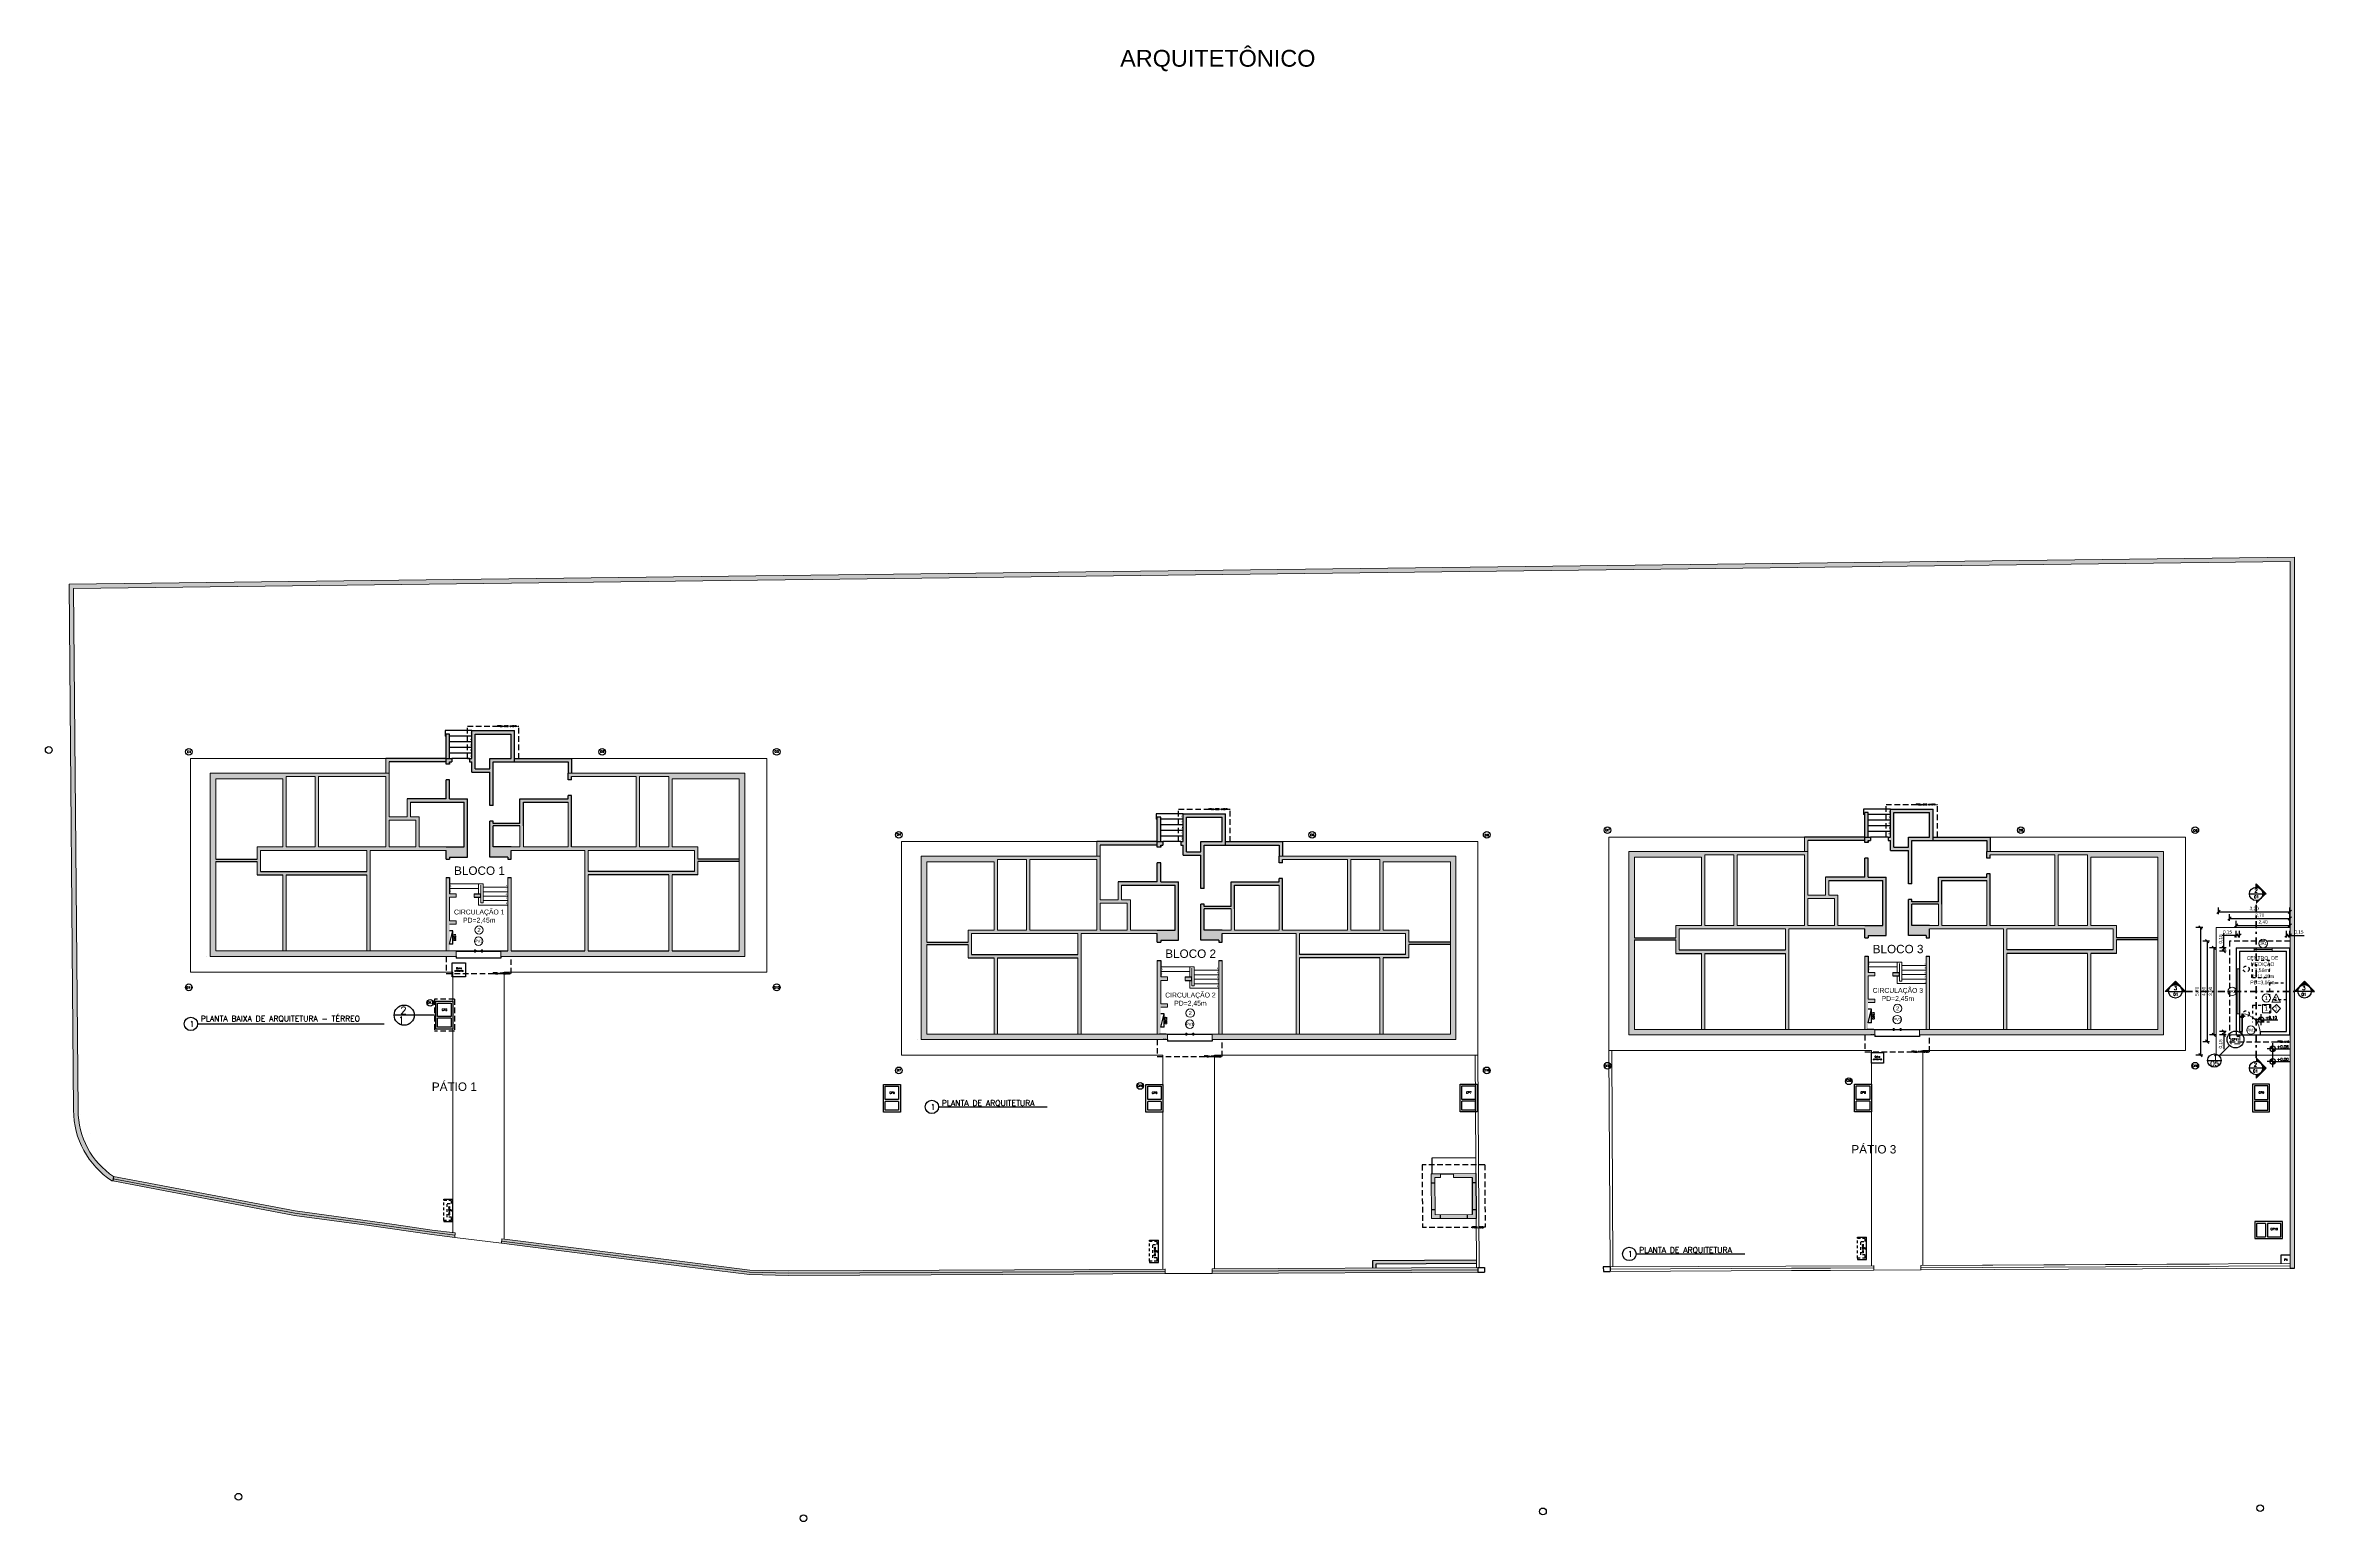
# Model space of a CAD drawing. Extents: x 0 to 11638, y -6007 to 0.
# Drawn here: x 10101.1 to 10202.5, y -5611.1 to -5545.1 of the extents above; entities that cross this region are included whole.
import ezdxf

# ---------------------------------------------------------------- set-up
doc = ezdxf.new("R2010")
doc.units = 0
for name, pattern in [('CACHE', [0.375, 0.25, -0.125]), ('DASHDOT', [1, 0.5, -0.25, 0, -0.25]), ('DASHED', [0.25, 0.125, -0.125]), ('HIDDEN2', [0.1875, 0.125, -0.0625])]:
    doc.linetypes.add(name, pattern=pattern)
doc.layers.get('0').update_dxf_attribs({"linetype": 'CONTINUOUS'})
doc.layers.get('Defpoints').update_dxf_attribs({"linetype": 'CONTINUOUS'})
for name, color, linetype, lineweight in [('ARQ - Alvenaria Alta', 251, 'CONTINUOUS', 13), ('ARQ - Alvenaria Média-Baixa', 252, 'CONTINUOUS', 20), ('ARQ - Desnível', 8, 'CONTINUOUS', 20), ('ARQ - Escadas', 1, 'CONTINUOUS', 9), ('ARQ - Esquadrias', 1, 'CONTINUOUS', 9), ('ARQ - Grades', 1, 'CONTINUOUS', 15), ('ARQ - Guias Calçadas Sarjetas', 254, 'CONTINUOUS', 20), ('ARQ - Textos', 4, 'CONTINUOUS', 5), ('Elétrica', 30, 'CONTINUOUS', 20), ('Hidrossanitário - Água Fria', 5, 'CONTINUOUS', 5), ('Hidrossanitário - Água Pluvial', 4, 'CONTINUOUS', 9)]:
    doc.layers.add(name, color=color, linetype=linetype, lineweight=lineweight)
for name, color, linetype in [('ARQ - Cotas', 1, 'CONTINUOUS'), ('ARQ - Projeções', 253, 'CACHE'), ('Símbolos - Indicação Fachada Elevação Vista', 7, 'CONTINUOUS')]:
    doc.layers.add(name, color=color, linetype=linetype)
doc.styles.add('ROMANS', font='romans.shx', dxfattribs={"height": 0.3})
doc.styles.get("Standard").update_dxf_attribs({"font": 'arial.ttf', "height": 0.15})
doc.dimstyles.get("Standard").update_dxf_attribs({"dimtxt": 0.1, "dimasz": 0.15, "dimexe": 0.2, "dimexo": 0.2, "dimgap": 0.05, "dimtad": 1, "dimzin": 0, "dimtxsty": 'STANDARD', "dimblk": 'OBLIQUE', "dimcen": 0.5, "dimclrd": 256, "dimclre": 256, "dimclrt": 256, "dimadec": 0, "dimazin": 0, "dimtfac": 1, "dimtmove": 0, "dimatfit": 3, "dimfxl": 0.1, "dimfxlon": 1, "dimtfillclr": 256, "dimtolj": 1, "dimtzin": 0, "dimlwd": -1, "dimarcsym": 0})

# ---------------------------------------------------------------- blocks, each defined once
blk = doc.blocks.new('_Oblique')
at = {"layer": 'ARQ - Esquadrias', "color": 0, "lineweight": -2}
blk.add_line((-0.5, -0.5), (0.5, 0.5), dxfattribs=at)
blk = doc.blocks.new('*D1035')
at = {"layer": 'ARQ - Cotas', "transparency": 16777216}
for p, q in [((10199.01, -5584.89), (10198.37, -5584.89)), ((10199.16, -5584.89), (10199.01, -5584.89))]:
    blk.add_line(p, q, dxfattribs=at)
at = {"layer": 'ARQ - Cotas', "lineweight": -2, "transparency": 16777216}
for p, q in [((10199.01, -5584.99), (10199.01, -5584.69)), ((10199.16, -5584.99), (10199.16, -5584.69))]:
    blk.add_line(p, q, dxfattribs=at)
at = {"layer": 'Defpoints', "color": 0, "lineweight": -2, "transparency": 16777216}
for p in [(10199.01, -5584.89), (10199.01, -5585.59), (10199.16, -5585.59)]:
    blk.add_point(p, dxfattribs=at)
at = {"layer": 'ARQ - Cotas', "transparency": 16777216, "xscale": 0.15, "yscale": 0.15, "zscale": 0.15, "rotation": 180}
blk.add_blockref('_Oblique', (10199.01, -5584.89), dxfattribs=at)
at = {"layer": 'ARQ - Cotas', "transparency": 16777216, "xscale": 0.15, "yscale": 0.15, "zscale": 0.15}
blk.add_blockref('_Oblique', (10199.16, -5584.89), dxfattribs=at)
at = {"layer": 'ARQ - Cotas', "lineweight": -2, "transparency": 16777216, "insert": (10198.62, -5584.75), "char_height": 0.15, "attachment_point": 5}
blk.add_mtext('\\A1;0,15', dxfattribs=at)
blk = doc.blocks.new('*D1036')
at = {"layer": 'ARQ - Cotas', "lineweight": -2, "transparency": 16777216}
for p, q in [((10199.01, -5584.54), (10199.01, -5584.24)), ((10201.41, -5584.54), (10201.41, -5584.24))]:
    blk.add_line(p, q, dxfattribs=at)
at = {"layer": 'ARQ - Cotas', "transparency": 16777216}
blk.add_line((10199.01, -5584.44), (10201.41, -5584.44), dxfattribs=at)
at = {"layer": 'Defpoints', "color": 0, "lineweight": -2, "transparency": 16777216}
for p in [(10201.41, -5584.44), (10199.01, -5585.59), (10201.41, -5585.59)]:
    blk.add_point(p, dxfattribs=at)
at = {"layer": 'ARQ - Cotas', "transparency": 16777216, "xscale": 0.15, "yscale": 0.15, "zscale": 0.15, "rotation": 180}
blk.add_blockref('_Oblique', (10199.01, -5584.44), dxfattribs=at)
at = {"layer": 'ARQ - Cotas', "transparency": 16777216, "xscale": 0.15, "yscale": 0.15, "zscale": 0.15}
blk.add_blockref('_Oblique', (10201.41, -5584.44), dxfattribs=at)
at = {"layer": 'ARQ - Cotas', "lineweight": -2, "transparency": 16777216, "insert": (10200.21, -5584.3), "char_height": 0.15, "attachment_point": 5}
blk.add_mtext('\\A1;2,40', dxfattribs=at)
blk = doc.blocks.new('*D1041')
at = {"layer": 'ARQ - Cotas', "lineweight": -2, "transparency": 16777216}
for p, q in [((10198.71, -5584.24), (10198.71, -5583.94)), ((10201.41, -5584.24), (10201.41, -5583.94))]:
    blk.add_line(p, q, dxfattribs=at)
at = {"layer": 'ARQ - Cotas', "transparency": 16777216}
blk.add_line((10198.71, -5584.14), (10201.41, -5584.14), dxfattribs=at)
at = {"layer": 'Defpoints', "color": 0, "lineweight": -2, "transparency": 16777216}
for p in [(10201.41, -5584.14), (10198.71, -5585.14), (10201.41, -5585.14)]:
    blk.add_point(p, dxfattribs=at)
at = {"layer": 'ARQ - Cotas', "transparency": 16777216, "xscale": 0.15, "yscale": 0.15, "zscale": 0.15, "rotation": 180}
blk.add_blockref('_Oblique', (10198.71, -5584.14), dxfattribs=at)
at = {"layer": 'ARQ - Cotas', "transparency": 16777216, "xscale": 0.15, "yscale": 0.15, "zscale": 0.15}
blk.add_blockref('_Oblique', (10201.41, -5584.14), dxfattribs=at)
at = {"layer": 'ARQ - Cotas', "lineweight": -2, "transparency": 16777216, "insert": (10200.06, -5584), "char_height": 0.15, "attachment_point": 5}
blk.add_mtext('\\A1;2,70', dxfattribs=at)
blk = doc.blocks.new('*D1042')
at = {"layer": 'ARQ - Cotas', "lineweight": -2, "transparency": 16777216}
for p, q in [((10201.26, -5584.99), (10201.26, -5584.69)), ((10201.41, -5584.99), (10201.41, -5584.69))]:
    blk.add_line(p, q, dxfattribs=at)
at = {"layer": 'ARQ - Cotas', "transparency": 16777216}
for p, q in [((10201.26, -5584.89), (10201.41, -5584.89)), ((10201.41, -5584.89), (10202.05, -5584.89))]:
    blk.add_line(p, q, dxfattribs=at)
at = {"layer": 'Defpoints', "color": 0, "lineweight": -2, "transparency": 16777216}
for p in [(10201.41, -5584.89), (10201.26, -5585.59), (10201.41, -5585.59)]:
    blk.add_point(p, dxfattribs=at)
at = {"layer": 'ARQ - Cotas', "transparency": 16777216, "xscale": 0.15, "yscale": 0.15, "zscale": 0.15, "rotation": 180}
blk.add_blockref('_Oblique', (10201.26, -5584.89), dxfattribs=at)
at = {"layer": 'ARQ - Cotas', "transparency": 16777216, "xscale": 0.15, "yscale": 0.15, "zscale": 0.15}
blk.add_blockref('_Oblique', (10201.41, -5584.89), dxfattribs=at)
at = {"layer": 'ARQ - Cotas', "lineweight": -2, "transparency": 16777216, "insert": (10201.81, -5584.75), "char_height": 0.15, "attachment_point": 5}
blk.add_mtext('\\A1;0,15', dxfattribs=at)
blk = doc.blocks.new('*D1043')
at = {"layer": 'ARQ - Cotas', "lineweight": -2, "transparency": 16777216}
for p, q in [((10198.56, -5585.44), (10198.26, -5585.44)), ((10198.56, -5585.59), (10198.26, -5585.59))]:
    blk.add_line(p, q, dxfattribs=at)
at = {"layer": 'ARQ - Cotas', "transparency": 16777216}
for p, q in [((10198.46, -5585.44), (10198.46, -5584.8)), ((10198.46, -5585.59), (10198.46, -5585.44))]:
    blk.add_line(p, q, dxfattribs=at)
at = {"layer": 'Defpoints', "color": 0, "lineweight": -2, "transparency": 16777216}
for p in [(10198.46, -5585.44), (10199.16, -5585.44), (10199.16, -5585.59)]:
    blk.add_point(p, dxfattribs=at)
at = {"layer": 'ARQ - Cotas', "transparency": 16777216, "xscale": 0.15, "yscale": 0.15, "zscale": 0.15}
for p, rotation in [((10198.46, -5585.44), 90), ((10198.46, -5585.59), 270)]:
    blk.add_blockref('_Oblique', p, dxfattribs=dict(at, rotation=rotation))
at = {"layer": 'ARQ - Cotas', "lineweight": -2, "transparency": 16777216, "insert": (10198.32, -5585.05), "char_height": 0.15, "attachment_point": 5, "rotation": 90}
blk.add_mtext('\\A1;0,15', dxfattribs=at)
blk = doc.blocks.new('*D1044')
at = {"layer": 'ARQ - Cotas', "lineweight": -2, "transparency": 16777216}
for p, q in [((10198.11, -5585.44), (10197.81, -5585.44)), ((10198.11, -5589.34), (10197.81, -5589.34))]:
    blk.add_line(p, q, dxfattribs=at)
at = {"layer": 'ARQ - Cotas', "transparency": 16777216}
blk.add_line((10198.01, -5585.44), (10198.01, -5589.34), dxfattribs=at)
at = {"layer": 'Defpoints', "color": 0, "lineweight": -2, "transparency": 16777216}
for p in [(10199.06, -5585.44), (10198.01, -5589.34), (10199.06, -5589.34)]:
    blk.add_point(p, dxfattribs=at)
at = {"layer": 'ARQ - Cotas', "transparency": 16777216, "xscale": 0.15, "yscale": 0.15, "zscale": 0.15}
for p, rotation in [((10198.01, -5585.44), 90), ((10198.01, -5589.34), 270)]:
    blk.add_blockref('_Oblique', p, dxfattribs=dict(at, rotation=rotation))
at = {"layer": 'ARQ - Cotas', "lineweight": -2, "transparency": 16777216, "insert": (10197.87, -5587.39), "char_height": 0.15, "attachment_point": 5, "rotation": 90}
blk.add_mtext('\\A1;3,90', dxfattribs=at)
blk = doc.blocks.new('*D1045')
at = {"layer": 'ARQ - Cotas', "lineweight": -2, "transparency": 16777216}
for p, q in [((10198.56, -5589.19), (10198.26, -5589.19)), ((10198.56, -5589.34), (10198.26, -5589.34))]:
    blk.add_line(p, q, dxfattribs=at)
at = {"layer": 'ARQ - Cotas', "transparency": 16777216}
for p, q in [((10198.46, -5589.19), (10198.46, -5589.34)), ((10198.46, -5589.34), (10198.46, -5589.98))]:
    blk.add_line(p, q, dxfattribs=at)
at = {"layer": 'Defpoints', "color": 0, "lineweight": -2, "transparency": 16777216}
for p in [(10198.46, -5589.34), (10199.16, -5589.19), (10199.16, -5589.34)]:
    blk.add_point(p, dxfattribs=at)
at = {"layer": 'ARQ - Cotas', "transparency": 16777216, "xscale": 0.15, "yscale": 0.15, "zscale": 0.15}
for p, rotation in [((10198.46, -5589.19), 90), ((10198.46, -5589.34), 270)]:
    blk.add_blockref('_Oblique', p, dxfattribs=dict(at, rotation=rotation))
at = {"layer": 'ARQ - Cotas', "lineweight": -2, "transparency": 16777216, "insert": (10198.32, -5589.74), "char_height": 0.15, "attachment_point": 5, "rotation": 90}
blk.add_mtext('\\A1;0,15', dxfattribs=at)
blk = doc.blocks.new('*D1046')
at = {"layer": 'ARQ - Cotas', "lineweight": -2, "transparency": 16777216}
for p, q in [((10197.81, -5585.14), (10197.51, -5585.14)), ((10197.81, -5589.64), (10197.51, -5589.64))]:
    blk.add_line(p, q, dxfattribs=at)
at = {"layer": 'ARQ - Cotas', "transparency": 16777216}
blk.add_line((10197.71, -5585.14), (10197.71, -5589.64), dxfattribs=at)
at = {"layer": 'Defpoints', "color": 0, "lineweight": -2, "transparency": 16777216}
for p in [(10198.61, -5585.14), (10197.71, -5589.64), (10198.61, -5589.64)]:
    blk.add_point(p, dxfattribs=at)
at = {"layer": 'ARQ - Cotas', "transparency": 16777216, "xscale": 0.15, "yscale": 0.15, "zscale": 0.15}
for p, rotation in [((10197.71, -5585.14), 90), ((10197.71, -5589.64), 270)]:
    blk.add_blockref('_Oblique', p, dxfattribs=dict(at, rotation=rotation))
at = {"layer": 'ARQ - Cotas', "lineweight": -2, "transparency": 16777216, "insert": (10197.57, -5587.39), "char_height": 0.15, "attachment_point": 5, "rotation": 90}
blk.add_mtext('\\A1;4,50', dxfattribs=at)
blk = doc.blocks.new('*D1064')
at = {"layer": 'ARQ - Cotas', "lineweight": -2, "transparency": 16777216}
for p, q in [((10197.51, -5584.54), (10197.21, -5584.54)), ((10197.51, -5590.24), (10197.21, -5590.24))]:
    blk.add_line(p, q, dxfattribs=at)
at = {"layer": 'ARQ - Cotas', "transparency": 16777216}
blk.add_line((10197.41, -5584.54), (10197.41, -5590.24), dxfattribs=at)
at = {"layer": 'Defpoints', "color": 0, "lineweight": -2, "transparency": 16777216}
for p in [(10198.11, -5584.54), (10197.41, -5590.24), (10198.11, -5590.24)]:
    blk.add_point(p, dxfattribs=at)
at = {"layer": 'ARQ - Cotas', "transparency": 16777216, "xscale": 0.15, "yscale": 0.15, "zscale": 0.15}
for p, rotation in [((10197.41, -5584.54), 90), ((10197.41, -5590.24), 270)]:
    blk.add_blockref('_Oblique', p, dxfattribs=dict(at, rotation=rotation))
at = {"layer": 'ARQ - Cotas', "lineweight": -2, "transparency": 16777216, "insert": (10197.27, -5587.39), "char_height": 0.15, "attachment_point": 5, "rotation": 90}
blk.add_mtext('\\A1;5,70', dxfattribs=at)
blk = doc.blocks.new('*D1065')
at = {"layer": 'ARQ - Cotas', "lineweight": -2, "transparency": 16777216}
for p, q in [((10198.21, -5583.94), (10198.21, -5583.64)), ((10201.41, -5583.94), (10201.41, -5583.64))]:
    blk.add_line(p, q, dxfattribs=at)
at = {"layer": 'ARQ - Cotas', "transparency": 16777216}
blk.add_line((10198.21, -5583.84), (10201.41, -5583.84), dxfattribs=at)
at = {"layer": 'Defpoints', "color": 0, "lineweight": -2, "transparency": 16777216}
for p in [(10201.41, -5583.84), (10198.21, -5584.54), (10201.41, -5584.54)]:
    blk.add_point(p, dxfattribs=at)
at = {"layer": 'ARQ - Cotas', "transparency": 16777216, "xscale": 0.15, "yscale": 0.15, "zscale": 0.15, "rotation": 180}
blk.add_blockref('_Oblique', (10198.21, -5583.84), dxfattribs=at)
at = {"layer": 'ARQ - Cotas', "transparency": 16777216, "xscale": 0.15, "yscale": 0.15, "zscale": 0.15}
blk.add_blockref('_Oblique', (10201.41, -5583.84), dxfattribs=at)
at = {"layer": 'ARQ - Cotas', "lineweight": -2, "transparency": 16777216, "insert": (10199.81, -5583.7), "char_height": 0.15, "attachment_point": 5}
blk.add_mtext('\\A1;3,20', dxfattribs=at)

msp = doc.modelspace()

# ---------------------------------------------------------------- hatches: boundary and pattern name
at = {"lineweight": -2}
h = msp.add_hatch(color=256, dxfattribs=at)
h.dxf.hatch_style = 1
h.paths.add_polyline_path([(10200.347, -5583.033), (10199.897, -5582.583), (10199.897, -5582.733, -1), (10199.897, -5583.333), (10199.897, -5583.483)])
h = msp.add_hatch(color=256, dxfattribs=at)
h.dxf.hatch_style = 1
h.paths.add_polyline_path([(10196.288, -5586.941), (10195.838, -5587.391), (10195.988, -5587.391, -1), (10196.588, -5587.391), (10196.738, -5587.391)])
h = msp.add_hatch(color=256)
h.dxf.hatch_style = 1
h.paths.add_polyline_path([(10202.063, -5586.941), (10202.513, -5587.391), (10202.363, -5587.391, 1), (10201.763, -5587.391), (10201.613, -5587.391)])
h = msp.add_hatch(color=256)
h.dxf.hatch_style = 1
h.paths.add_polyline_path([(10200.347, -5590.817), (10199.897, -5591.267), (10199.897, -5591.117, 1), (10199.897, -5590.517), (10199.897, -5590.367)])
at = {"layer": 'ARQ - Alvenaria Alta', "lineweight": -2}
h = msp.add_hatch(color=7, dxfattribs=at)
h.dxf.hatch_style = 1
h.paths.add_polyline_path([(10119.935, -5578.786), (10119.135, -5578.786), (10119.135, -5577.936), (10118.985, -5577.936), (10118.985, -5578.786), (10117.235, -5578.786), (10117.235, -5579.586), (10116.435, -5579.586), (10116.435, -5577.636), (10108.435, -5577.636), (10108.435, -5585.836), (10119.435, -5585.836), (10119.435, -5585.586), (10119.138, -5585.586), (10108.685, -5585.586), (10108.685, -5581.586), (10110.535, -5581.586), (10110.535, -5582.186), (10111.685, -5582.186), (10111.685, -5585.586), (10111.835, -5585.586), (10111.835, -5582.186), (10115.435, -5582.186), (10115.435, -5585.586), (10115.585, -5585.586), (10115.585, -5581.086), (10118.985, -5581.086), (10118.985, -5581.486), (10119.135, -5581.486), (10119.135, -5581.386), (10119.935, -5581.386)])
h.paths.add_polyline_path([(10118.985, -5580.936), (10117.785, -5580.936), (10117.785, -5579.586), (10117.385, -5579.586), (10117.385, -5578.936), (10119.785, -5578.936), (10119.785, -5580.936)], flags=16)
h.paths.add_polyline_path([(10117.635, -5580.936), (10116.435, -5580.936), (10116.435, -5579.736), (10117.635, -5579.736)], flags=16)
h.paths.add_polyline_path([(10116.285, -5580.936), (10113.285, -5580.936), (10113.285, -5577.786), (10116.285, -5577.786)], flags=16)
h.paths.add_polyline_path([(10115.435, -5581.086), (10115.435, -5582.036), (10110.685, -5582.036), (10110.685, -5581.086)], flags=16)
h.paths.add_polyline_path([(10113.135, -5580.936), (10111.835, -5580.936), (10111.835, -5577.786), (10113.135, -5577.786)], flags=16)
h.paths.add_polyline_path([(10111.685, -5580.936), (10110.535, -5580.936), (10110.535, -5581.486), (10108.685, -5581.486), (10108.685, -5577.886), (10111.685, -5577.886)], flags=16)
h.paths.add_polyline_path([(10119.135, -5582.306), (10118.985, -5582.306), (10118.985, -5585.586), (10119.135, -5585.586), (10119.135, -5584.386), (10119.435, -5584.386), (10119.435, -5584.236), (10119.135, -5584.236), (10119.135, -5583.186), (10119.435, -5583.186), (10119.435, -5583.036), (10119.135, -5583.036)], flags=17)
h.paths.add_polyline_path([(10130.235, -5580.936), (10129.085, -5580.936), (10129.085, -5577.886), (10132.085, -5577.886), (10132.085, -5585.586), (10121.435, -5585.586), (10121.435, -5585.836), (10132.335, -5585.836), (10132.335, -5577.636), (10124.435, -5577.636), (10124.435, -5577.936), (10124.585, -5577.936), (10124.585, -5577.786), (10127.485, -5577.786), (10127.485, -5580.936), (10124.585, -5580.936), (10124.585, -5578.636), (10124.435, -5578.636), (10124.435, -5578.786), (10122.285, -5578.786), (10122.285, -5579.886), (10121.085, -5579.886), (10121.085, -5579.786), (10120.935, -5579.786), (10120.935, -5581.386), (10121.735, -5581.386), (10121.735, -5581.486), (10121.885, -5581.486), (10121.885, -5581.086), (10125.185, -5581.086), (10125.185, -5585.586), (10125.335, -5585.586), (10125.335, -5582.186), (10128.935, -5582.186), (10128.935, -5585.586), (10129.085, -5585.586), (10129.085, -5582.186), (10130.235, -5582.186), (10130.235, -5581.586), (10132.085, -5581.586), (10132.085, -5581.486), (10130.235, -5581.486)])
h.paths.add_polyline_path([(10121.085, -5580.936), (10121.085, -5579.986), (10122.285, -5579.986), (10122.285, -5580.936), (10121.885, -5580.936)], flags=16)
h.paths.add_polyline_path([(10122.435, -5580.936), (10122.435, -5578.936), (10124.435, -5578.936), (10124.435, -5580.936)], flags=16)
h.paths.add_polyline_path([(10125.335, -5581.086), (10130.085, -5581.086), (10130.085, -5582.036), (10125.335, -5582.036)], flags=16)
h.paths.add_polyline_path([(10127.635, -5580.936), (10127.635, -5577.786), (10128.935, -5577.786), (10128.935, -5580.936)], flags=16)
h.paths.add_polyline_path([(10119.235, -5576.986), (10118.985, -5576.986), (10118.985, -5577.236), (10119.135, -5577.236), (10119.135, -5577.136), (10119.235, -5577.136)])
h.paths.add_polyline_path([(10122.035, -5575.736), (10120.135, -5575.736), (10120.135, -5576.986), (10120.035, -5576.986), (10120.035, -5577.136), (10120.135, -5577.136), (10120.135, -5577.586), (10120.935, -5577.586), (10120.935, -5579.086), (10121.085, -5579.086), (10121.085, -5577.136), (10122.035, -5577.136)])
h.paths.add_polyline_path([(10120.285, -5575.886), (10121.885, -5575.886), (10121.885, -5576.986), (10120.935, -5576.986), (10120.935, -5577.436), (10120.285, -5577.436)], flags=16)
h = msp.add_hatch(color=7, dxfattribs=at)
h.dxf.hatch_style = 1
h.paths.add_polyline_path([(10183.353, -5582.291), (10182.553, -5582.291), (10182.553, -5581.441), (10182.403, -5581.441), (10182.403, -5582.291), (10180.653, -5582.291), (10180.653, -5583.091), (10179.853, -5583.091), (10179.853, -5581.141), (10171.853, -5581.141), (10171.853, -5589.341), (10182.853, -5589.341), (10182.853, -5589.091), (10182.556, -5589.091), (10172.103, -5589.091), (10172.103, -5585.091), (10173.953, -5585.091), (10173.953, -5585.691), (10175.103, -5585.691), (10175.103, -5589.091), (10175.253, -5589.091), (10175.253, -5585.691), (10178.853, -5585.691), (10178.853, -5589.091), (10179.003, -5589.091), (10179.003, -5584.591), (10182.403, -5584.591), (10182.403, -5584.991), (10182.553, -5584.991), (10182.553, -5584.891), (10183.353, -5584.891)])
h.paths.add_polyline_path([(10182.403, -5584.441), (10181.203, -5584.441), (10181.203, -5583.091), (10180.803, -5583.091), (10180.803, -5582.441), (10183.203, -5582.441), (10183.203, -5584.441)], flags=16)
h.paths.add_polyline_path([(10181.053, -5584.441), (10179.853, -5584.441), (10179.853, -5583.241), (10181.053, -5583.241)], flags=16)
h.paths.add_polyline_path([(10179.703, -5584.441), (10176.703, -5584.441), (10176.703, -5581.291), (10179.703, -5581.291)], flags=16)
h.paths.add_polyline_path([(10178.853, -5584.591), (10178.853, -5585.541), (10174.103, -5585.541), (10174.103, -5584.591)], flags=16)
h.paths.add_polyline_path([(10176.553, -5584.441), (10175.253, -5584.441), (10175.253, -5581.291), (10176.553, -5581.291)], flags=16)
h.paths.add_polyline_path([(10175.103, -5584.441), (10173.953, -5584.441), (10173.953, -5584.991), (10172.103, -5584.991), (10172.103, -5581.391), (10175.103, -5581.391)], flags=16)
h.paths.add_polyline_path([(10182.553, -5585.811), (10182.403, -5585.811), (10182.403, -5589.091), (10182.553, -5589.091), (10182.553, -5587.891), (10182.853, -5587.891), (10182.853, -5587.741), (10182.553, -5587.741), (10182.553, -5586.691), (10182.853, -5586.691), (10182.853, -5586.541), (10182.553, -5586.541)], flags=17)
h.paths.add_polyline_path([(10193.653, -5584.441), (10192.503, -5584.441), (10192.503, -5581.391), (10195.503, -5581.391), (10195.503, -5589.091), (10184.853, -5589.091), (10184.853, -5589.341), (10195.753, -5589.341), (10195.753, -5581.141), (10187.853, -5581.141), (10187.853, -5581.441), (10188.003, -5581.441), (10188.003, -5581.291), (10190.903, -5581.291), (10190.903, -5584.441), (10188.003, -5584.441), (10188.003, -5582.141), (10187.853, -5582.141), (10187.853, -5582.291), (10185.703, -5582.291), (10185.703, -5583.391), (10184.503, -5583.391), (10184.503, -5583.291), (10184.353, -5583.291), (10184.353, -5584.891), (10185.153, -5584.891), (10185.153, -5584.991), (10185.303, -5584.991), (10185.303, -5584.591), (10188.603, -5584.591), (10188.603, -5589.091), (10188.753, -5589.091), (10188.753, -5585.691), (10192.353, -5585.691), (10192.353, -5589.091), (10192.503, -5589.091), (10192.503, -5585.691), (10193.653, -5585.691), (10193.653, -5585.091), (10195.503, -5585.091), (10195.503, -5584.991), (10193.653, -5584.991)])
h.paths.add_polyline_path([(10184.503, -5584.441), (10184.503, -5583.491), (10185.703, -5583.491), (10185.703, -5584.441), (10185.303, -5584.441)], flags=16)
h.paths.add_polyline_path([(10185.853, -5584.441), (10185.853, -5582.441), (10187.853, -5582.441), (10187.853, -5584.441)], flags=16)
h.paths.add_polyline_path([(10188.753, -5584.591), (10193.503, -5584.591), (10193.503, -5585.541), (10188.753, -5585.541)], flags=16)
h.paths.add_polyline_path([(10191.053, -5584.441), (10191.053, -5581.291), (10192.353, -5581.291), (10192.353, -5584.441)], flags=16)
h.paths.add_polyline_path([(10182.653, -5580.491), (10182.403, -5580.491), (10182.403, -5580.741), (10182.553, -5580.741), (10182.553, -5580.641), (10182.653, -5580.641)])
h.paths.add_polyline_path([(10185.453, -5579.241), (10183.553, -5579.241), (10183.553, -5580.491), (10183.453, -5580.491), (10183.453, -5580.641), (10183.553, -5580.641), (10183.553, -5581.091), (10184.353, -5581.091), (10184.353, -5582.591), (10184.503, -5582.591), (10184.503, -5580.641), (10185.453, -5580.641)])
h.paths.add_polyline_path([(10183.703, -5579.391), (10185.303, -5579.391), (10185.303, -5580.491), (10184.353, -5580.491), (10184.353, -5580.941), (10183.703, -5580.941)], flags=16)
h = msp.add_hatch(color=7, dxfattribs=at)
h.dxf.hatch_style = 1
h.paths.add_polyline_path([(10151.727, -5582.498), (10150.927, -5582.498), (10150.927, -5581.648), (10150.777, -5581.648), (10150.777, -5582.498), (10149.027, -5582.498), (10149.027, -5583.298), (10148.227, -5583.298), (10148.227, -5581.348), (10140.227, -5581.348), (10140.227, -5589.548), (10151.227, -5589.548), (10151.227, -5589.298), (10150.93, -5589.298), (10140.477, -5589.298), (10140.477, -5585.298), (10142.327, -5585.298), (10142.327, -5585.898), (10143.477, -5585.898), (10143.477, -5589.298), (10143.627, -5589.298), (10143.627, -5585.898), (10147.227, -5585.898), (10147.227, -5589.298), (10147.377, -5589.298), (10147.377, -5584.798), (10150.777, -5584.798), (10150.777, -5585.198), (10150.927, -5585.198), (10150.927, -5585.098), (10151.727, -5585.098)])
h.paths.add_polyline_path([(10150.777, -5584.648), (10149.577, -5584.648), (10149.577, -5583.298), (10149.177, -5583.298), (10149.177, -5582.648), (10151.577, -5582.648), (10151.577, -5584.648)], flags=16)
h.paths.add_polyline_path([(10149.427, -5584.648), (10148.227, -5584.648), (10148.227, -5583.448), (10149.427, -5583.448)], flags=16)
h.paths.add_polyline_path([(10148.077, -5584.648), (10145.077, -5584.648), (10145.077, -5581.498), (10148.077, -5581.498)], flags=16)
h.paths.add_polyline_path([(10147.227, -5584.798), (10147.227, -5585.748), (10142.477, -5585.748), (10142.477, -5584.798)], flags=16)
h.paths.add_polyline_path([(10144.927, -5584.648), (10143.627, -5584.648), (10143.627, -5581.498), (10144.927, -5581.498)], flags=16)
h.paths.add_polyline_path([(10143.477, -5584.648), (10142.327, -5584.648), (10142.327, -5585.198), (10140.477, -5585.198), (10140.477, -5581.598), (10143.477, -5581.598)], flags=16)
h.paths.add_polyline_path([(10150.927, -5586.018), (10150.777, -5586.018), (10150.777, -5589.298), (10150.927, -5589.298), (10150.927, -5588.098), (10151.227, -5588.098), (10151.227, -5587.948), (10150.927, -5587.948), (10150.927, -5586.898), (10151.227, -5586.898), (10151.227, -5586.748), (10150.927, -5586.748)], flags=17)
h.paths.add_polyline_path([(10162.027, -5584.648), (10160.877, -5584.648), (10160.877, -5581.598), (10163.877, -5581.598), (10163.877, -5589.298), (10153.227, -5589.298), (10153.227, -5589.548), (10164.127, -5589.548), (10164.127, -5581.348), (10156.227, -5581.348), (10156.227, -5581.648), (10156.377, -5581.648), (10156.377, -5581.498), (10159.277, -5581.498), (10159.277, -5584.648), (10156.377, -5584.648), (10156.377, -5582.348), (10156.227, -5582.348), (10156.227, -5582.498), (10154.077, -5582.498), (10154.077, -5583.598), (10152.877, -5583.598), (10152.877, -5583.498), (10152.727, -5583.498), (10152.727, -5585.098), (10153.527, -5585.098), (10153.527, -5585.198), (10153.677, -5585.198), (10153.677, -5584.798), (10156.977, -5584.798), (10156.977, -5589.298), (10157.127, -5589.298), (10157.127, -5585.898), (10160.727, -5585.898), (10160.727, -5589.298), (10160.877, -5589.298), (10160.877, -5585.898), (10162.027, -5585.898), (10162.027, -5585.298), (10163.877, -5585.298), (10163.877, -5585.198), (10162.027, -5585.198)])
h.paths.add_polyline_path([(10152.877, -5584.648), (10152.877, -5583.698), (10154.077, -5583.698), (10154.077, -5584.648), (10153.677, -5584.648)], flags=16)
h.paths.add_polyline_path([(10154.227, -5584.648), (10154.227, -5582.648), (10156.227, -5582.648), (10156.227, -5584.648)], flags=16)
h.paths.add_polyline_path([(10157.127, -5584.798), (10161.877, -5584.798), (10161.877, -5585.748), (10157.127, -5585.748)], flags=16)
h.paths.add_polyline_path([(10159.427, -5584.648), (10159.427, -5581.498), (10160.727, -5581.498), (10160.727, -5584.648)], flags=16)
h.paths.add_polyline_path([(10151.027, -5580.698), (10150.777, -5580.698), (10150.777, -5580.948), (10150.927, -5580.948), (10150.927, -5580.848), (10151.027, -5580.848)])
h.paths.add_polyline_path([(10153.827, -5579.448), (10151.927, -5579.448), (10151.927, -5580.698), (10151.827, -5580.698), (10151.827, -5580.848), (10151.927, -5580.848), (10151.927, -5581.298), (10152.727, -5581.298), (10152.727, -5582.798), (10152.877, -5582.798), (10152.877, -5580.848), (10153.827, -5580.848)])
h.paths.add_polyline_path([(10152.077, -5579.598), (10153.677, -5579.598), (10153.677, -5580.698), (10152.727, -5580.698), (10152.727, -5581.148), (10152.077, -5581.148)], flags=16)
h = msp.add_hatch(color=7, dxfattribs=at)
h.dxf.hatch_style = 1
h.paths.add_polyline_path([(10120.535, -5583.036), (10120.235, -5583.036), (10120.235, -5583.186), (10120.535, -5583.186)])
h.paths.add_polyline_path([(10121.885, -5582.306), (10121.735, -5582.306), (10121.735, -5585.586), (10121.885, -5585.586)])
h = msp.add_hatch(color=7, dxfattribs=at)
h.dxf.hatch_style = 1
h.paths.add_polyline_path([(10152.327, -5586.748), (10152.027, -5586.748), (10152.027, -5586.898), (10152.327, -5586.898)])
h.paths.add_polyline_path([(10153.677, -5586.018), (10153.527, -5586.018), (10153.527, -5589.298), (10153.677, -5589.298)])
h = msp.add_hatch(color=7, dxfattribs=at)
h.dxf.hatch_style = 1
h.paths.add_polyline_path([(10183.953, -5586.541), (10183.653, -5586.541), (10183.653, -5586.691), (10183.953, -5586.691)])
h.paths.add_polyline_path([(10185.303, -5585.811), (10185.153, -5585.811), (10185.153, -5589.091), (10185.303, -5589.091)])
h = msp.add_hatch(color=7, dxfattribs=at)
h.dxf.hatch_style = 1
h.paths.add_polyline_path([(10163.188, -5595.718), (10163.438, -5595.717), (10163.438, -5595.547), (10163.018, -5595.549), (10163.02, -5595.949), (10163.19, -5595.948)])
h.paths.add_polyline_path([(10163.19, -5595.948), (10163.02, -5595.949), (10163.025, -5597.149), (10163.195, -5597.148)])
h.paths.add_polyline_path([(10163.426, -5597.377), (10163.196, -5597.378), (10163.195, -5597.148), (10163.025, -5597.149), (10163.027, -5597.549), (10163.427, -5597.547)])
h.paths.add_polyline_path([(10164.626, -5597.371), (10163.426, -5597.377), (10163.427, -5597.547), (10164.627, -5597.541)])
h.paths.add_polyline_path([(10165.025, -5597.139), (10164.855, -5597.14), (10164.856, -5597.37), (10164.626, -5597.371), (10164.627, -5597.541), (10165.027, -5597.539)])
h.paths.add_polyline_path([(10165.02, -5595.939), (10164.85, -5595.94), (10164.855, -5597.14), (10165.025, -5597.139)])
h.paths.add_polyline_path([(10165.018, -5595.539), (10164.018, -5595.544), (10164.018, -5595.714), (10164.848, -5595.71), (10164.85, -5595.94), (10165.02, -5595.939)])
at = {"layer": 'ARQ - Alvenaria Média-Baixa', "lineweight": -2}
h = msp.add_hatch(color=256, dxfattribs=at)
h.dxf.hatch_style = 1
h.paths.add_polyline_path([(10118.985, -5577.136), (10118.985, -5576.986), (10116.285, -5576.986), (10116.285, -5577.636), (10116.435, -5577.636), (10116.435, -5577.136)])
h.paths.add_polyline_path([(10119.135, -5575.886), (10118.985, -5575.886), (10118.985, -5576.986), (10119.135, -5576.986)])
h.paths.add_polyline_path([(10124.585, -5576.986), (10122.035, -5576.986), (10122.035, -5577.136), (10124.435, -5577.136), (10124.435, -5577.636), (10124.585, -5577.636)])
h = msp.add_hatch(color=256, dxfattribs=at)
h.dxf.hatch_style = 1
h.paths.add_polyline_path([(10182.403, -5580.491), (10179.703, -5580.491), (10179.703, -5581.141), (10179.853, -5581.141), (10179.853, -5580.641), (10182.403, -5580.641)])
h.paths.add_polyline_path([(10182.553, -5579.391), (10182.403, -5579.391), (10182.403, -5580.491), (10182.553, -5580.491)])
h.paths.add_polyline_path([(10188.003, -5580.491), (10185.453, -5580.491), (10185.453, -5580.641), (10187.853, -5580.641), (10187.853, -5581.141), (10188.003, -5581.141)])
h = msp.add_hatch(color=256, dxfattribs=at)
h.dxf.hatch_style = 1
h.paths.add_polyline_path([(10150.777, -5580.698), (10148.077, -5580.698), (10148.077, -5581.348), (10148.227, -5581.348), (10148.227, -5580.848), (10150.777, -5580.848)])
h.paths.add_polyline_path([(10150.927, -5579.598), (10150.777, -5579.598), (10150.777, -5580.698), (10150.927, -5580.698)])
h.paths.add_polyline_path([(10156.377, -5580.698), (10153.827, -5580.698), (10153.827, -5580.848), (10156.227, -5580.848), (10156.227, -5581.348), (10156.377, -5581.348)])
h = msp.add_hatch(color=256, dxfattribs=at)
h.dxf.hatch_style = 1
h.paths.add_polyline_path([(10116.729, -5597.827), (10114.806, -5597.55), (10112.236, -5597.207), (10104.118, -5595.673), (10104.1, -5595.772), (10112.22, -5597.305), (10114.892, -5597.674), (10118.351, -5598.162), (10119.381, -5598.292), (10119.393, -5598.193), (10118.364, -5598.063)])
h.paths.add_polyline_path([(10114.892, -5597.674), (10112.22, -5597.305), (10104.1, -5595.772), (10104.082, -5595.868), (10112.204, -5597.404), (10114.779, -5597.75), (10114.906, -5597.768), (10116.702, -5598.027), (10118.337, -5598.261), (10119.368, -5598.391), (10119.381, -5598.292), (10118.351, -5598.162)])
h = msp.add_hatch(color=256, dxfattribs=at)
h.dxf.hatch_style = 1
h.paths.add_polyline_path([(10121.464, -5598.555), (10121.452, -5598.654), (10129.629, -5599.687), (10132.545, -5600.049), (10134.293, -5600.089), (10151.128, -5600.007), (10151.128, -5599.907), (10134.294, -5599.989), (10132.552, -5599.949), (10129.642, -5599.588)])
h.paths.add_polyline_path([(10121.477, -5598.456), (10121.464, -5598.555), (10129.642, -5599.588), (10132.552, -5599.949), (10134.294, -5599.989), (10151.128, -5599.907), (10151.127, -5599.807), (10134.295, -5599.889), (10132.56, -5599.85), (10129.654, -5599.489)])
h = msp.add_hatch(color=256, dxfattribs=at)
h.dxf.hatch_style = 1
h.paths.add_polyline_path([(10165.037, -5599.549), (10165.036, -5599.399), (10160.408, -5599.422), (10160.408, -5599.762), (10160.558, -5599.761), (10160.557, -5599.572)])
h = msp.add_hatch(color=256, dxfattribs=at)
h.dxf.hatch_style = 1
h.paths.add_polyline_path([(10165.108, -5599.739), (10153.227, -5599.796), (10153.227, -5599.896), (10165.108, -5599.839)])
h.paths.add_polyline_path([(10165.108, -5599.839), (10153.227, -5599.896), (10153.226, -5599.997), (10165.108, -5599.939)])
at = {"layer": 'ARQ - Cotas', "lineweight": -2}
h = msp.add_hatch(color=7, dxfattribs=at)
h.dxf.hatch_style = 1
edge = h.paths.add_edge_path()
edge.add_line((10201.413, -5568.178), (10201.413, -5599.764))
edge.add_line((10201.413, -5599.764), (10201.613, -5599.764))
edge.add_line((10201.613, -5599.764), (10201.613, -5567.975))
edge.add_line((10201.613, -5567.975), (10102.128, -5569.184))
edge.add_line((10102.128, -5569.184), (10102.328, -5592.707))
edge.add_arc((10106.091, -5592.707), 3.762, 180, 236.93566)
edge.add_line((10104.038, -5595.86), (10104.082, -5595.868))
edge.add_line((10104.082, -5595.868), (10104.118, -5595.673))
edge.add_arc((10106.091, -5592.707), 3.562, 179.98651, 236.38227, ccw=False)
edge.add_line((10102.528, -5592.706), (10102.33, -5569.382))
edge.add_line((10102.33, -5569.382), (10201.413, -5568.178))
h.paths.add_polyline_path([(10201.501, -5598.013), (10201.501, -5597.919)], flags=16)
at = {"layer": 'Símbolos - Indicação Fachada Elevação Vista', "lineweight": -2}
h = msp.add_hatch(color=256, dxfattribs=at)
h.dxf.hatch_style = 1
h.paths.add_polyline_path([(10200.118, -5588.659), (10200.118, -5588.534, 0.4142136), (10199.993, -5588.659)])
h = msp.add_hatch(color=256, dxfattribs=at)
h.dxf.hatch_style = 1
h.paths.add_polyline_path([(10200.118, -5588.659), (10200.118, -5588.784, 0.4142136), (10200.243, -5588.659)])
h = msp.add_hatch(color=256, dxfattribs=at)
h.dxf.hatch_style = 1
h.paths.add_polyline_path([(10200.638, -5589.958), (10200.638, -5589.833, 0.4142136), (10200.513, -5589.958)])
h = msp.add_hatch(color=256, dxfattribs=at)
h.dxf.hatch_style = 1
h.paths.add_polyline_path([(10200.638, -5590.524), (10200.638, -5590.399, 0.4142136), (10200.513, -5590.524)])
h = msp.add_hatch(color=256, dxfattribs=at)
h.dxf.hatch_style = 1
h.paths.add_polyline_path([(10200.638, -5589.958), (10200.638, -5590.083, 0.4142136), (10200.763, -5589.958)])
h = msp.add_hatch(color=256, dxfattribs=at)
h.dxf.hatch_style = 1
h.paths.add_polyline_path([(10200.638, -5590.524), (10200.638, -5590.649, 0.4142136), (10200.763, -5590.524)])

# ---------------------------------------------------------------- linework, layer by layer
at = {"lineweight": -2}
for p, q in [((10199.597, -5583.033), (10200.347, -5583.033)), ((10199.897, -5582.733), (10199.897, -5582.583)), ((10199.897, -5582.583), (10200.347, -5583.033)), ((10108.25, -5585.836), (10108.25, -5585.836)), ((10119.255, -5586.116), (10119.855, -5586.116)), ((10119.255, -5586.736), (10119.255, -5586.116)), ((10119.855, -5586.116), (10119.855, -5586.736)), ((10119.855, -5586.736), (10119.255, -5586.736)), ((10195.838, -5587.391), (10196.288, -5586.941)), ((10195.988, -5587.391), (10195.838, -5587.391)), ((10195.988, -5587.391), (10196.738, -5587.391)), ((10196.738, -5587.391), (10196.288, -5586.941)), ((10117.559, -5588.456), (10116.659, -5588.456)), ((10118.459, -5588.456), (10117.559, -5588.456)), ((10107.874, -5588.845), (10116.207, -5588.845)), ((10140.042, -5589.548), (10140.042, -5589.548)), ((10140.042, -5589.548), (10140.042, -5589.548)), ((10151.177, -5589.298), (10150.877, -5589.298)), ((10151.095, -5589.548), (10151.045, -5589.548)), ((10151.177, -5589.548), (10151.127, -5589.548)), ((10182.803, -5589.091), (10182.503, -5589.091)), ((10182.718, -5589.341), (10182.668, -5589.341)), ((10182.721, -5589.341), (10182.671, -5589.341)), ((10182.803, -5589.341), (10182.753, -5589.341)), ((10182.703, -5590.121), (10183.233, -5590.121)), ((10182.703, -5590.601), (10182.703, -5590.121)), ((10183.233, -5590.601), (10182.703, -5590.601)), ((10183.233, -5590.121), (10183.233, -5590.601)), ((10197.731, -5590.484), (10198.331, -5590.484)), ((10198.243, -5590.272), (10198.709, -5589.806)), ((10141, -5592.557), (10145.858, -5592.557)), ((10104.118, -5595.673), (10104.082, -5595.868)), ((10172.176, -5599.13), (10177.034, -5599.13)), ((10201.413, -5599.764), (10201.613, -5599.764))]:
    msp.add_line(p, q, dxfattribs=at)
at = {"linetype": 'Continuous'}
for p, q in [((10199.012, -5585.441), (10199.012, -5589.341)), ((10199.012, -5585.441), (10201.412, -5585.441)), ((10201.412, -5589.341), (10201.412, -5585.441)), ((10199.162, -5585.591), (10199.162, -5589.191)), ((10199.162, -5585.591), (10201.262, -5585.591)), ((10201.262, -5589.191), (10201.262, -5585.591)), ((10199.256, -5589.191), (10199.256, -5589.341)), ((10200.076, -5589.191), (10201.262, -5589.191)), ((10200.076, -5589.191), (10200.076, -5589.341)), ((10200.076, -5589.341), (10201.412, -5589.341)), ((10201.012, -5599.568), (10201.014, -5599.168)), ((10201.014, -5599.168), (10201.414, -5599.17))]:
    msp.add_line(p, q, dxfattribs=at)
for p, q in [((10201.613, -5587.391), (10202.063, -5586.941)), ((10202.363, -5587.391), (10201.613, -5587.391)), ((10202.513, -5587.391), (10202.063, -5586.941)), ((10202.363, -5587.391), (10202.513, -5587.391)), ((10199.897, -5590.367), (10200.347, -5590.817)), ((10200.197, -5590.817), (10199.597, -5590.817)), ((10199.897, -5591.267), (10200.347, -5590.817)), ((10199.897, -5591.117), (10199.897, -5591.267))]:
    msp.add_line(p, q)
at = {"linetype": 'CACHE', "lineweight": -2}
for p, q in [((10119.352, -5587.737), (10118.459, -5587.737)), ((10118.459, -5587.737), (10118.459, -5589.176)), ((10119.352, -5587.737), (10119.352, -5589.176)), ((10119.352, -5589.176), (10118.459, -5589.176))]:
    msp.add_line(p, q, dxfattribs=at)
at = {"lineweight": -2}
for centre, radius in [((10199.897, -5583.033), 0.3), ((10196.288, -5587.391), 0.3), ((10107.574, -5588.845), 0.3), ((10117.109, -5588.456), 0.45), ((10198.974, -5589.541), 0.375), ((10198.031, -5590.484), 0.3), ((10140.7, -5592.557), 0.3), ((10171.876, -5599.13), 0.3)]:
    msp.add_circle(centre, radius, dxfattribs=at)
for centre in [(10202.063, -5587.391), (10199.897, -5590.817)]:
    msp.add_circle(centre, 0.3)
at = {"layer": 'ARQ - Alvenaria Alta'}
for p, q in [((10201.613, -5567.975), (10102.128, -5569.184)), ((10201.413, -5568.178), (10102.33, -5569.382)), ((10201.413, -5567.977), (10201.413, -5567.978)), ((10201.413, -5568.178), (10201.413, -5599.764)), ((10201.613, -5567.975), (10201.613, -5599.763)), ((10102.128, -5569.184), (10102.328, -5592.707)), ((10102.33, -5569.382), (10102.528, -5592.705)), ((10110.535, -5581.486), (10110.535, -5580.936)), ((10110.685, -5582.036), (10110.685, -5581.086)), ((10115.435, -5582.036), (10115.435, -5581.086)), ((10115.585, -5585.586), (10115.585, -5581.086)), ((10125.185, -5585.586), (10125.185, -5581.086)), ((10125.335, -5582.036), (10125.335, -5581.086)), ((10130.085, -5582.036), (10130.085, -5581.086)), ((10130.235, -5581.486), (10130.235, -5580.936)), ((10110.535, -5582.186), (10110.535, -5581.586)), ((10111.685, -5585.586), (10111.685, -5582.186)), ((10111.835, -5585.586), (10111.835, -5582.186)), ((10115.435, -5585.586), (10115.435, -5582.186)), ((10118.985, -5585.586), (10118.985, -5582.306)), ((10121.735, -5585.586), (10121.735, -5582.306)), ((10121.885, -5585.586), (10121.885, -5582.306)), ((10125.335, -5585.586), (10125.335, -5582.186)), ((10128.935, -5585.586), (10128.935, -5582.186)), ((10129.085, -5585.586), (10129.085, -5582.186)), ((10130.235, -5582.186), (10130.235, -5581.586)), ((10119.135, -5583.036), (10119.435, -5583.036)), ((10119.135, -5584.236), (10119.135, -5583.186)), ((10119.135, -5583.186), (10119.435, -5583.186)), ((10119.435, -5583.186), (10119.435, -5583.036)), ((10120.235, -5583.186), (10120.235, -5583.036)), ((10119.435, -5584.386), (10119.435, -5584.236)), ((10173.953, -5584.991), (10173.953, -5584.441)), ((10193.653, -5584.991), (10193.653, -5584.441)), ((10142.327, -5585.198), (10142.327, -5584.648)), ((10142.327, -5585.898), (10142.327, -5585.298)), ((10142.477, -5585.748), (10142.477, -5584.798)), ((10147.227, -5585.748), (10147.227, -5584.798)), ((10147.377, -5589.298), (10147.377, -5584.798)), ((10156.977, -5589.298), (10156.977, -5584.798)), ((10157.127, -5585.748), (10157.127, -5584.798)), ((10161.877, -5585.748), (10161.877, -5584.798)), ((10162.027, -5585.198), (10162.027, -5584.648)), ((10162.027, -5585.898), (10162.027, -5585.298)), ((10173.953, -5585.691), (10173.953, -5585.091)), ((10174.103, -5585.541), (10174.103, -5584.591)), ((10178.853, -5585.541), (10178.853, -5584.591)), ((10179.003, -5589.091), (10179.003, -5584.591)), ((10188.603, -5589.091), (10188.603, -5584.591)), ((10188.753, -5585.541), (10188.753, -5584.591)), ((10193.503, -5585.541), (10193.503, -5584.591)), ((10193.653, -5585.691), (10193.653, -5585.091)), ((10143.477, -5589.298), (10143.477, -5585.898)), ((10143.627, -5589.298), (10143.627, -5585.898)), ((10147.227, -5589.298), (10147.227, -5585.898)), ((10150.777, -5589.298), (10150.777, -5586.018)), ((10153.527, -5589.298), (10153.527, -5586.018)), ((10153.677, -5589.298), (10153.677, -5586.018)), ((10157.127, -5589.298), (10157.127, -5585.898)), ((10160.727, -5589.298), (10160.727, -5585.898)), ((10160.877, -5589.298), (10160.877, -5585.898)), ((10175.103, -5589.091), (10175.103, -5585.691)), ((10175.253, -5589.091), (10175.253, -5585.691)), ((10178.853, -5589.091), (10178.853, -5585.691)), ((10182.403, -5589.091), (10182.403, -5585.811)), ((10182.553, -5586.541), (10182.853, -5586.541)), ((10182.853, -5586.691), (10182.853, -5586.541)), ((10183.653, -5586.691), (10183.653, -5586.541)), ((10185.153, -5589.091), (10185.153, -5585.811)), ((10185.303, -5589.091), (10185.303, -5585.811)), ((10188.753, -5589.091), (10188.753, -5585.691)), ((10192.353, -5589.091), (10192.353, -5585.691)), ((10192.503, -5589.091), (10192.503, -5585.691)), ((10150.927, -5586.748), (10151.227, -5586.748)), ((10150.927, -5587.948), (10150.927, -5586.898)), ((10150.927, -5586.898), (10151.227, -5586.898)), ((10151.227, -5586.898), (10151.227, -5586.748)), ((10152.027, -5586.898), (10152.027, -5586.748)), ((10182.553, -5587.741), (10182.553, -5586.691)), ((10182.553, -5586.691), (10182.853, -5586.691)), ((10151.227, -5588.098), (10151.227, -5587.948)), ((10182.853, -5587.891), (10182.853, -5587.741)), ((10163.438, -5595.547), (10163.018, -5595.549)), ((10165.018, -5595.539), (10164.018, -5595.544)), ((10104.082, -5595.868), (10104.038, -5595.86)), ((10163.438, -5595.717), (10163.188, -5595.718)), ((10164.848, -5595.71), (10164.018, -5595.714)), ((10165.027, -5597.539), (10163.027, -5597.549)), ((10164.856, -5597.37), (10163.196, -5597.378))]:
    msp.add_line(p, q, dxfattribs=at)
at = {"layer": 'ARQ - Alvenaria Alta', "lineweight": -2}
for p, q in [((10120.135, -5575.736), (10119.935, -5575.736)), ((10120.135, -5576.986), (10120.135, -5575.736)), ((10120.135, -5575.736), (10122.035, -5575.736)), ((10120.285, -5577.436), (10120.285, -5575.886)), ((10120.285, -5575.886), (10121.885, -5575.886)), ((10121.885, -5576.986), (10121.885, -5575.886)), ((10122.035, -5577.136), (10122.035, -5575.736)), ((10118.985, -5577.236), (10118.985, -5576.986)), ((10118.985, -5576.986), (10119.235, -5576.986)), ((10119.135, -5577.236), (10118.985, -5577.236)), ((10119.135, -5577.136), (10119.235, -5577.136)), ((10119.135, -5577.236), (10119.135, -5577.136)), ((10119.135, -5577.136), (10119.135, -5577.236)), ((10119.235, -5576.986), (10119.235, -5577.136)), ((10120.035, -5576.986), (10120.135, -5576.986)), ((10120.035, -5576.986), (10120.035, -5577.136)), ((10120.035, -5577.136), (10120.135, -5577.136)), ((10120.135, -5577.586), (10120.135, -5577.136)), ((10120.935, -5577.436), (10120.935, -5576.986)), ((10120.935, -5576.986), (10121.885, -5576.986)), ((10121.085, -5579.086), (10121.085, -5577.136)), ((10121.085, -5577.136), (10122.035, -5577.136)), ((10118.985, -5578.786), (10118.985, -5577.936)), ((10119.135, -5577.936), (10118.985, -5577.936)), ((10119.135, -5578.786), (10119.135, -5577.936)), ((10120.135, -5577.586), (10120.935, -5577.586)), ((10120.285, -5577.436), (10120.935, -5577.436)), ((10120.935, -5579.086), (10120.935, -5577.586)), ((10124.435, -5577.936), (10124.435, -5577.636)), ((10124.585, -5577.936), (10124.435, -5577.936)), ((10124.585, -5577.936), (10124.585, -5577.786)), ((10118.985, -5578.786), (10117.235, -5578.786)), ((10117.385, -5578.936), (10119.785, -5578.936)), ((10119.135, -5578.786), (10119.935, -5578.786)), ((10119.785, -5580.936), (10119.785, -5578.936)), ((10119.935, -5581.386), (10119.935, -5578.786)), ((10121.085, -5579.086), (10120.935, -5579.086)), ((10122.285, -5579.886), (10122.285, -5578.786)), ((10122.285, -5578.786), (10124.435, -5578.786)), ((10122.435, -5579.986), (10122.435, -5578.936)), ((10122.435, -5578.936), (10124.435, -5578.936)), ((10124.435, -5578.786), (10124.435, -5578.636)), ((10124.585, -5578.636), (10124.435, -5578.636)), ((10124.585, -5580.936), (10124.585, -5578.636)), ((10183.553, -5580.491), (10183.553, -5579.241)), ((10183.553, -5579.241), (10185.453, -5579.241)), ((10183.703, -5580.941), (10183.703, -5579.391)), ((10183.703, -5579.391), (10185.303, -5579.391)), ((10185.303, -5580.491), (10185.303, -5579.391)), ((10185.453, -5580.641), (10185.453, -5579.241)), ((10121.085, -5579.786), (10120.935, -5579.786)), ((10120.935, -5581.386), (10120.935, -5579.786)), ((10121.085, -5579.886), (10121.085, -5579.786)), ((10122.285, -5579.886), (10121.085, -5579.886)), ((10122.285, -5579.986), (10121.085, -5579.986)), ((10121.085, -5580.936), (10121.085, -5579.986)), ((10151.927, -5580.698), (10151.927, -5579.448)), ((10151.927, -5579.448), (10153.827, -5579.448)), ((10152.077, -5581.148), (10152.077, -5579.598)), ((10152.077, -5579.598), (10153.677, -5579.598)), ((10153.677, -5580.698), (10153.677, -5579.598)), ((10153.827, -5580.848), (10153.827, -5579.448)), ((10118.985, -5580.936), (10119.785, -5580.936)), ((10118.985, -5581.486), (10118.985, -5581.086)), ((10119.135, -5581.386), (10119.135, -5581.486)), ((10119.135, -5581.386), (10119.935, -5581.386)), ((10121.735, -5581.386), (10120.935, -5581.386)), ((10121.885, -5580.936), (10121.085, -5580.936)), ((10121.735, -5581.386), (10121.735, -5581.486)), ((10121.885, -5581.486), (10121.885, -5581.086)), ((10150.777, -5580.948), (10150.777, -5580.698)), ((10150.777, -5580.698), (10151.027, -5580.698)), ((10150.927, -5580.948), (10150.777, -5580.948)), ((10150.927, -5580.848), (10151.027, -5580.848)), ((10150.927, -5580.948), (10150.927, -5580.848)), ((10150.927, -5580.848), (10150.927, -5580.948)), ((10151.027, -5580.698), (10151.027, -5580.848)), ((10151.827, -5580.698), (10151.927, -5580.698)), ((10151.827, -5580.698), (10151.827, -5580.848)), ((10151.827, -5580.848), (10151.927, -5580.848)), ((10151.927, -5581.298), (10151.927, -5580.848)), ((10151.927, -5581.298), (10152.727, -5581.298)), ((10152.077, -5581.148), (10152.727, -5581.148)), ((10152.727, -5581.148), (10152.727, -5580.698)), ((10152.727, -5580.698), (10153.677, -5580.698)), ((10152.727, -5582.798), (10152.727, -5581.298)), ((10152.877, -5582.798), (10152.877, -5580.848)), ((10152.877, -5580.848), (10153.827, -5580.848)), ((10156.227, -5581.648), (10156.227, -5581.348)), ((10182.403, -5580.741), (10182.403, -5580.491)), ((10182.403, -5580.491), (10182.653, -5580.491)), ((10182.553, -5580.741), (10182.403, -5580.741)), ((10182.403, -5582.291), (10182.403, -5581.441)), ((10182.553, -5581.441), (10182.403, -5581.441)), ((10182.553, -5580.641), (10182.653, -5580.641)), ((10182.553, -5580.741), (10182.553, -5580.641)), ((10182.553, -5580.641), (10182.553, -5580.741)), ((10182.553, -5582.291), (10182.553, -5581.441)), ((10182.653, -5580.491), (10182.653, -5580.641)), ((10183.453, -5580.491), (10183.553, -5580.491)), ((10183.453, -5580.491), (10183.453, -5580.641)), ((10183.453, -5580.641), (10183.553, -5580.641)), ((10183.553, -5581.091), (10183.553, -5580.641)), ((10183.553, -5581.091), (10184.353, -5581.091)), ((10183.703, -5580.941), (10184.353, -5580.941)), ((10184.353, -5580.941), (10184.353, -5580.491)), ((10184.353, -5580.491), (10185.303, -5580.491)), ((10184.353, -5582.591), (10184.353, -5581.091)), ((10184.503, -5582.591), (10184.503, -5580.641)), ((10184.503, -5580.641), (10185.453, -5580.641)), ((10187.853, -5581.441), (10187.853, -5581.141)), ((10188.003, -5581.441), (10187.853, -5581.441)), ((10188.003, -5581.441), (10188.003, -5581.291)), ((10108.685, -5581.486), (10110.535, -5581.486)), ((10108.685, -5581.586), (10110.535, -5581.586)), ((10110.535, -5582.186), (10111.685, -5582.186)), ((10110.685, -5582.036), (10115.435, -5582.036)), ((10111.835, -5582.186), (10115.435, -5582.186)), ((10118.985, -5581.486), (10119.135, -5581.486)), ((10118.985, -5582.306), (10119.135, -5582.306)), ((10119.135, -5582.306), (10119.135, -5583.036)), ((10121.735, -5581.486), (10121.885, -5581.486)), ((10121.735, -5582.306), (10121.885, -5582.306)), ((10130.085, -5582.036), (10125.335, -5582.036)), ((10128.935, -5582.186), (10125.335, -5582.186)), ((10130.235, -5582.186), (10129.085, -5582.186)), ((10132.085, -5581.486), (10130.235, -5581.486)), ((10132.085, -5581.586), (10130.235, -5581.586)), ((10150.777, -5582.498), (10150.777, -5581.648)), ((10150.927, -5581.648), (10150.777, -5581.648)), ((10150.927, -5582.498), (10150.927, -5581.648)), ((10156.377, -5581.648), (10156.227, -5581.648)), ((10156.227, -5582.498), (10156.227, -5582.348)), ((10156.377, -5582.348), (10156.227, -5582.348)), ((10156.377, -5581.648), (10156.377, -5581.498)), ((10156.377, -5584.648), (10156.377, -5582.348)), ((10182.403, -5582.291), (10180.653, -5582.291)), ((10180.803, -5582.441), (10183.203, -5582.441)), ((10182.553, -5582.291), (10183.353, -5582.291)), ((10183.203, -5584.441), (10183.203, -5582.441)), ((10183.353, -5584.891), (10183.353, -5582.291)), ((10185.703, -5583.391), (10185.703, -5582.291)), ((10185.703, -5582.291), (10187.853, -5582.291)), ((10185.853, -5583.491), (10185.853, -5582.441)), ((10185.853, -5582.441), (10187.853, -5582.441)), ((10187.853, -5582.291), (10187.853, -5582.141)), ((10188.003, -5582.141), (10187.853, -5582.141)), ((10188.003, -5584.441), (10188.003, -5582.141)), ((10120.235, -5583.036), (10120.535, -5583.036)), ((10120.235, -5583.186), (10120.535, -5583.186)), ((10120.535, -5583.186), (10120.535, -5583.036)), ((10150.777, -5582.498), (10149.027, -5582.498)), ((10149.177, -5582.648), (10151.577, -5582.648)), ((10150.927, -5582.498), (10151.727, -5582.498)), ((10151.577, -5584.648), (10151.577, -5582.648)), ((10151.727, -5585.098), (10151.727, -5582.498)), ((10152.877, -5582.798), (10152.727, -5582.798)), ((10152.877, -5583.498), (10152.727, -5583.498)), ((10152.727, -5585.098), (10152.727, -5583.498)), ((10152.877, -5583.598), (10152.877, -5583.498)), ((10154.077, -5583.598), (10154.077, -5582.498)), ((10154.077, -5582.498), (10156.227, -5582.498)), ((10154.227, -5583.698), (10154.227, -5582.648)), ((10154.227, -5582.648), (10156.227, -5582.648)), ((10184.503, -5582.591), (10184.353, -5582.591)), ((10184.503, -5583.291), (10184.353, -5583.291)), ((10184.353, -5584.891), (10184.353, -5583.291)), ((10184.503, -5583.391), (10184.503, -5583.291)), ((10185.703, -5583.391), (10184.503, -5583.391)), ((10185.703, -5583.491), (10184.503, -5583.491)), ((10184.503, -5584.441), (10184.503, -5583.491)), ((10154.077, -5583.598), (10152.877, -5583.598)), ((10154.077, -5583.698), (10152.877, -5583.698)), ((10152.877, -5584.648), (10152.877, -5583.698)), ((10182.403, -5584.441), (10183.203, -5584.441)), ((10185.303, -5584.441), (10184.503, -5584.441)), ((10140.477, -5585.198), (10142.327, -5585.198)), ((10140.477, -5585.298), (10142.327, -5585.298)), ((10150.777, -5584.648), (10151.577, -5584.648)), ((10150.777, -5585.198), (10150.777, -5584.798)), ((10150.777, -5585.198), (10150.927, -5585.198)), ((10150.927, -5585.098), (10150.927, -5585.198)), ((10150.927, -5585.098), (10151.727, -5585.098)), ((10153.527, -5585.098), (10152.727, -5585.098)), ((10153.677, -5584.648), (10152.877, -5584.648)), ((10153.527, -5585.098), (10153.527, -5585.198)), ((10153.527, -5585.198), (10153.677, -5585.198)), ((10153.677, -5585.198), (10153.677, -5584.798)), ((10163.877, -5585.198), (10162.027, -5585.198)), ((10163.877, -5585.298), (10162.027, -5585.298)), ((10172.103, -5584.991), (10173.953, -5584.991)), ((10172.103, -5585.091), (10173.953, -5585.091)), ((10182.403, -5584.991), (10182.403, -5584.591)), ((10182.403, -5584.991), (10182.553, -5584.991)), ((10182.553, -5584.891), (10182.553, -5584.991)), ((10182.553, -5584.891), (10183.353, -5584.891)), ((10185.153, -5584.891), (10184.353, -5584.891)), ((10185.153, -5584.891), (10185.153, -5584.991)), ((10185.153, -5584.991), (10185.303, -5584.991)), ((10185.303, -5584.991), (10185.303, -5584.591)), ((10195.503, -5584.991), (10193.653, -5584.991)), ((10195.503, -5585.091), (10193.653, -5585.091)), ((10121.435, -5585.586), (10121.735, -5585.586)), ((10121.885, -5585.586), (10125.185, -5585.586)), ((10125.335, -5585.586), (10128.935, -5585.586)), ((10129.085, -5585.586), (10132.085, -5585.586)), ((10142.327, -5585.898), (10143.477, -5585.898)), ((10142.477, -5585.748), (10147.227, -5585.748)), ((10143.627, -5585.898), (10147.227, -5585.898)), ((10150.777, -5586.018), (10150.927, -5586.018)), ((10150.927, -5586.018), (10150.927, -5586.748)), ((10153.527, -5586.018), (10153.677, -5586.018)), ((10161.877, -5585.748), (10157.127, -5585.748)), ((10160.727, -5585.898), (10157.127, -5585.898)), ((10162.027, -5585.898), (10160.877, -5585.898)), ((10173.953, -5585.691), (10175.103, -5585.691)), ((10174.103, -5585.541), (10178.853, -5585.541)), ((10175.253, -5585.691), (10178.853, -5585.691)), ((10182.403, -5585.811), (10182.553, -5585.811)), ((10182.553, -5585.811), (10182.553, -5586.541)), ((10183.653, -5586.541), (10183.953, -5586.541)), ((10183.953, -5586.691), (10183.953, -5586.541)), ((10185.153, -5585.811), (10185.303, -5585.811)), ((10193.503, -5585.541), (10188.753, -5585.541)), ((10192.353, -5585.691), (10188.753, -5585.691)), ((10193.653, -5585.691), (10192.503, -5585.691)), ((10152.027, -5586.748), (10152.327, -5586.748)), ((10152.027, -5586.898), (10152.327, -5586.898)), ((10152.327, -5586.898), (10152.327, -5586.748)), ((10183.653, -5586.691), (10183.953, -5586.691)), ((10118.525, -5589.076), (10118.525, -5587.836)), ((10118.525, -5587.836), (10119.285, -5587.836)), ((10118.605, -5588.516), (10118.605, -5587.916)), ((10118.605, -5587.916), (10119.205, -5587.916)), ((10119.205, -5588.516), (10118.605, -5588.516)), ((10119.205, -5587.916), (10119.205, -5588.516)), ((10119.285, -5587.836), (10119.285, -5589.076)), ((10119.285, -5589.076), (10118.525, -5589.076)), ((10119.205, -5588.596), (10118.605, -5588.596)), ((10118.605, -5588.996), (10118.605, -5588.596)), ((10119.205, -5588.996), (10118.605, -5588.996)), ((10119.205, -5588.596), (10119.205, -5588.996)), ((10199.012, -5589.341), (10199.256, -5589.341)), ((10199.162, -5589.191), (10199.256, -5589.191)), ((10138.532, -5592.788), (10138.532, -5591.548)), ((10138.532, -5591.548), (10139.292, -5591.548)), ((10139.292, -5591.548), (10139.292, -5592.788)), ((10150.267, -5592.788), (10150.267, -5591.548)), ((10150.267, -5591.548), (10151.027, -5591.548)), ((10151.027, -5591.548), (10151.027, -5592.788)), ((10164.313, -5592.781), (10164.313, -5591.541)), ((10164.313, -5591.541), (10165.073, -5591.541)), ((10165.073, -5591.541), (10165.073, -5592.781)), ((10181.943, -5592.781), (10181.943, -5591.541)), ((10181.943, -5591.541), (10182.703, -5591.541)), ((10182.703, -5591.541), (10182.703, -5592.781)), ((10199.742, -5591.541), (10199.742, -5592.781)), ((10200.502, -5591.541), (10199.742, -5591.541)), ((10200.502, -5592.781), (10200.502, -5591.541)), ((10138.612, -5592.228), (10138.612, -5591.628)), ((10138.612, -5591.628), (10139.212, -5591.628)), ((10139.212, -5592.228), (10138.612, -5592.228)), ((10139.212, -5592.308), (10138.612, -5592.308)), ((10138.612, -5592.708), (10138.612, -5592.308)), ((10139.212, -5591.628), (10139.212, -5592.228)), ((10139.212, -5592.308), (10139.212, -5592.708)), ((10150.347, -5592.228), (10150.347, -5591.628)), ((10150.347, -5591.628), (10150.947, -5591.628)), ((10150.947, -5592.228), (10150.347, -5592.228)), ((10150.947, -5592.308), (10150.347, -5592.308)), ((10150.347, -5592.708), (10150.347, -5592.308)), ((10150.947, -5591.628), (10150.947, -5592.228)), ((10150.947, -5592.308), (10150.947, -5592.708)), ((10164.393, -5592.221), (10164.393, -5591.621)), ((10164.393, -5591.621), (10164.993, -5591.621)), ((10164.993, -5592.221), (10164.393, -5592.221)), ((10164.993, -5592.301), (10164.393, -5592.301)), ((10164.393, -5592.701), (10164.393, -5592.301)), ((10164.993, -5591.621), (10164.993, -5592.221)), ((10164.993, -5592.301), (10164.993, -5592.701)), ((10182.023, -5592.221), (10182.023, -5591.621)), ((10182.023, -5591.621), (10182.623, -5591.621)), ((10182.623, -5592.221), (10182.023, -5592.221)), ((10182.623, -5592.301), (10182.023, -5592.301)), ((10182.023, -5592.701), (10182.023, -5592.301)), ((10182.623, -5591.621), (10182.623, -5592.221)), ((10182.623, -5592.301), (10182.623, -5592.701)), ((10199.822, -5591.621), (10199.822, -5592.221)), ((10200.422, -5591.621), (10199.822, -5591.621)), ((10199.822, -5592.221), (10200.422, -5592.221)), ((10199.822, -5592.301), (10200.422, -5592.301)), ((10199.822, -5592.301), (10199.822, -5592.701)), ((10200.422, -5592.221), (10200.422, -5591.621)), ((10200.422, -5592.701), (10200.422, -5592.301)), ((10139.292, -5592.788), (10138.532, -5592.788)), ((10139.212, -5592.708), (10138.612, -5592.708)), ((10151.027, -5592.788), (10150.267, -5592.788)), ((10150.947, -5592.708), (10150.347, -5592.708)), ((10165.073, -5592.781), (10164.313, -5592.781)), ((10164.993, -5592.701), (10164.393, -5592.701)), ((10182.703, -5592.781), (10181.943, -5592.781)), ((10182.623, -5592.701), (10182.023, -5592.701)), ((10199.742, -5592.781), (10200.502, -5592.781)), ((10199.822, -5592.701), (10200.422, -5592.701)), ((10165.018, -5595.539), (10165.027, -5597.539)), ((10163.02, -5595.949), (10163.187, -5595.948)), ((10164.848, -5595.71), (10164.856, -5597.37)), ((10164.85, -5595.94), (10165.02, -5595.939)), ((10163.025, -5597.149), (10163.195, -5597.148)), ((10163.426, -5597.377), (10163.427, -5597.546)), ((10164.626, -5597.371), (10164.627, -5597.54)), ((10164.855, -5597.14), (10165.025, -5597.139)), ((10201.082, -5597.684), (10199.842, -5597.684)), ((10199.842, -5597.684), (10199.842, -5598.444)), ((10201.082, -5598.444), (10201.082, -5597.684)), ((10199.842, -5598.444), (10201.082, -5598.444)), ((10200.322, -5597.764), (10199.922, -5597.764)), ((10199.922, -5597.764), (10199.922, -5598.364)), ((10199.922, -5598.364), (10200.322, -5598.364)), ((10200.322, -5597.764), (10200.322, -5598.364)), ((10201.002, -5597.764), (10200.402, -5597.764)), ((10200.402, -5597.764), (10200.402, -5598.364)), ((10200.402, -5598.364), (10201.002, -5598.364)), ((10201.002, -5598.364), (10201.002, -5597.764)), ((10171.015, -5599.71), (10170.715, -5599.71)), ((10171.015, -5599.71), (10170.715, -5599.71)), ((10170.715, -5599.712), (10170.716, -5599.912)), ((10170.715, -5599.712), (10170.716, -5599.912)), ((10171.015, -5599.71), (10171.016, -5599.911)), ((10171.015, -5599.71), (10171.016, -5599.911)), ((10165.108, -5599.739), (10165.108, -5599.939)), ((10165.108, -5599.739), (10165.408, -5599.739)), ((10165.108, -5599.739), (10165.108, -5599.939)), ((10165.108, -5599.739), (10165.408, -5599.739)), ((10165.109, -5599.939), (10165.409, -5599.939)), ((10165.109, -5599.939), (10165.409, -5599.939)), ((10165.408, -5599.739), (10165.408, -5599.939)), ((10165.408, -5599.739), (10165.408, -5599.939)), ((10170.716, -5599.912), (10171.016, -5599.911)), ((10170.716, -5599.912), (10171.016, -5599.911))]:
    msp.add_line(p, q, dxfattribs=at)
at = {"layer": 'ARQ - Alvenaria Alta', "ltscale": 0.01, "transparency": 33554684}
for p, q in [((10116.435, -5577.636), (10108.435, -5577.636)), ((10108.435, -5585.836), (10108.435, -5577.636)), ((10111.685, -5577.886), (10108.685, -5577.886)), ((10108.685, -5581.486), (10108.685, -5577.886)), ((10111.685, -5580.936), (10111.685, -5577.886)), ((10113.135, -5577.786), (10111.835, -5577.786)), ((10111.835, -5580.936), (10111.835, -5577.786)), ((10113.135, -5580.936), (10113.135, -5577.786)), ((10116.285, -5577.786), (10113.285, -5577.786)), ((10113.285, -5580.936), (10113.285, -5577.786)), ((10116.285, -5580.936), (10116.285, -5577.786)), ((10116.435, -5579.586), (10116.435, -5577.636)), ((10132.335, -5577.636), (10124.435, -5577.636)), ((10127.485, -5577.786), (10124.585, -5577.786)), ((10127.485, -5580.936), (10127.485, -5577.786)), ((10128.935, -5577.786), (10127.635, -5577.786)), ((10127.635, -5580.936), (10127.635, -5577.786)), ((10128.935, -5580.936), (10128.935, -5577.786)), ((10132.085, -5577.886), (10129.085, -5577.886)), ((10129.085, -5580.936), (10129.085, -5577.886)), ((10132.085, -5577.886), (10132.085, -5585.586)), ((10132.335, -5577.636), (10132.335, -5585.836)), ((10117.235, -5579.586), (10117.235, -5578.786)), ((10117.385, -5579.586), (10117.385, -5578.936)), ((10122.435, -5580.936), (10122.435, -5578.936)), ((10124.435, -5580.936), (10124.435, -5578.936)), ((10117.235, -5579.586), (10116.435, -5579.586)), ((10117.635, -5579.736), (10116.435, -5579.736)), ((10116.435, -5580.936), (10116.435, -5579.736)), ((10117.785, -5579.586), (10117.385, -5579.586)), ((10117.635, -5580.936), (10117.635, -5579.736)), ((10117.785, -5580.936), (10117.785, -5579.586)), ((10122.285, -5580.936), (10122.285, -5579.986)), ((10111.685, -5580.936), (10110.535, -5580.936)), ((10115.435, -5581.086), (10110.685, -5581.086)), ((10113.135, -5580.936), (10111.835, -5580.936)), ((10116.285, -5580.936), (10113.285, -5580.936)), ((10118.985, -5581.086), (10115.585, -5581.086)), ((10117.635, -5580.936), (10116.435, -5580.936)), ((10118.985, -5580.936), (10117.785, -5580.936)), ((10121.885, -5580.936), (10122.285, -5580.936)), ((10121.885, -5581.086), (10125.185, -5581.086)), ((10122.435, -5580.936), (10124.435, -5580.936)), ((10124.585, -5580.936), (10127.485, -5580.936)), ((10125.335, -5581.086), (10130.085, -5581.086)), ((10127.635, -5580.936), (10128.935, -5580.936)), ((10129.085, -5580.936), (10130.235, -5580.936)), ((10148.227, -5581.348), (10140.227, -5581.348)), ((10140.227, -5589.548), (10140.227, -5581.348)), ((10148.227, -5583.298), (10148.227, -5581.348)), ((10164.127, -5581.348), (10156.227, -5581.348)), ((10164.127, -5581.348), (10164.127, -5589.548)), ((10179.853, -5581.141), (10171.853, -5581.141)), ((10171.853, -5589.341), (10171.853, -5581.141)), ((10175.103, -5581.391), (10172.103, -5581.391)), ((10172.103, -5584.991), (10172.103, -5581.391)), ((10175.103, -5584.441), (10175.103, -5581.391)), ((10176.553, -5581.291), (10175.253, -5581.291)), ((10175.253, -5584.441), (10175.253, -5581.291)), ((10176.553, -5584.441), (10176.553, -5581.291)), ((10179.703, -5581.291), (10176.703, -5581.291)), ((10176.703, -5584.441), (10176.703, -5581.291)), ((10179.703, -5584.441), (10179.703, -5581.291)), ((10179.853, -5583.091), (10179.853, -5581.141)), ((10195.753, -5581.141), (10187.853, -5581.141)), ((10190.903, -5581.291), (10188.003, -5581.291)), ((10190.903, -5584.441), (10190.903, -5581.291)), ((10192.353, -5581.291), (10191.053, -5581.291)), ((10191.053, -5584.441), (10191.053, -5581.291)), ((10192.353, -5584.441), (10192.353, -5581.291)), ((10195.503, -5581.391), (10192.503, -5581.391)), ((10192.503, -5584.441), (10192.503, -5581.391)), ((10195.503, -5581.391), (10195.503, -5589.091)), ((10195.753, -5581.141), (10195.753, -5589.341)), ((10108.685, -5585.586), (10108.685, -5581.586)), ((10143.477, -5581.598), (10140.477, -5581.598)), ((10140.477, -5585.198), (10140.477, -5581.598)), ((10143.477, -5584.648), (10143.477, -5581.598)), ((10144.927, -5581.498), (10143.627, -5581.498)), ((10143.627, -5584.648), (10143.627, -5581.498)), ((10144.927, -5584.648), (10144.927, -5581.498)), ((10148.077, -5581.498), (10145.077, -5581.498)), ((10145.077, -5584.648), (10145.077, -5581.498)), ((10148.077, -5584.648), (10148.077, -5581.498)), ((10159.277, -5581.498), (10156.377, -5581.498)), ((10159.277, -5584.648), (10159.277, -5581.498)), ((10160.727, -5581.498), (10159.427, -5581.498)), ((10159.427, -5584.648), (10159.427, -5581.498)), ((10160.727, -5584.648), (10160.727, -5581.498)), ((10163.877, -5581.598), (10160.877, -5581.598)), ((10160.877, -5584.648), (10160.877, -5581.598)), ((10163.877, -5581.598), (10163.877, -5589.298)), ((10180.653, -5583.091), (10180.653, -5582.291)), ((10180.803, -5583.091), (10180.803, -5582.441)), ((10185.853, -5584.441), (10185.853, -5582.441)), ((10187.853, -5584.441), (10187.853, -5582.441)), ((10149.027, -5583.298), (10148.227, -5583.298)), ((10149.427, -5583.448), (10148.227, -5583.448)), ((10148.227, -5584.648), (10148.227, -5583.448)), ((10149.027, -5583.298), (10149.027, -5582.498)), ((10149.177, -5583.298), (10149.177, -5582.648)), ((10149.577, -5583.298), (10149.177, -5583.298)), ((10149.427, -5584.648), (10149.427, -5583.448)), ((10149.577, -5584.648), (10149.577, -5583.298)), ((10154.227, -5584.648), (10154.227, -5582.648)), ((10156.227, -5584.648), (10156.227, -5582.648)), ((10180.653, -5583.091), (10179.853, -5583.091)), ((10181.053, -5583.241), (10179.853, -5583.241)), ((10179.853, -5584.441), (10179.853, -5583.241)), ((10181.203, -5583.091), (10180.803, -5583.091)), ((10181.053, -5584.441), (10181.053, -5583.241)), ((10181.203, -5584.441), (10181.203, -5583.091)), ((10185.703, -5584.441), (10185.703, -5583.491)), ((10119.435, -5584.236), (10119.135, -5584.236)), ((10119.435, -5584.386), (10119.135, -5584.386)), ((10154.077, -5584.648), (10154.077, -5583.698)), ((10175.103, -5584.441), (10173.953, -5584.441)), ((10176.553, -5584.441), (10175.253, -5584.441)), ((10179.703, -5584.441), (10176.703, -5584.441)), ((10181.053, -5584.441), (10179.853, -5584.441)), ((10182.403, -5584.441), (10181.203, -5584.441)), ((10185.303, -5584.441), (10185.703, -5584.441)), ((10185.853, -5584.441), (10187.853, -5584.441)), ((10188.003, -5584.441), (10190.903, -5584.441)), ((10191.053, -5584.441), (10192.353, -5584.441)), ((10192.503, -5584.441), (10193.653, -5584.441)), ((10140.477, -5589.298), (10140.477, -5585.298)), ((10143.477, -5584.648), (10142.327, -5584.648)), ((10147.227, -5584.798), (10142.477, -5584.798)), ((10144.927, -5584.648), (10143.627, -5584.648)), ((10148.077, -5584.648), (10145.077, -5584.648)), ((10150.777, -5584.798), (10147.377, -5584.798)), ((10149.427, -5584.648), (10148.227, -5584.648)), ((10150.777, -5584.648), (10149.577, -5584.648)), ((10153.677, -5584.648), (10154.077, -5584.648)), ((10153.677, -5584.798), (10156.977, -5584.798)), ((10154.227, -5584.648), (10156.227, -5584.648)), ((10156.377, -5584.648), (10159.277, -5584.648)), ((10157.127, -5584.798), (10161.877, -5584.798)), ((10159.427, -5584.648), (10160.727, -5584.648)), ((10160.877, -5584.648), (10162.027, -5584.648)), ((10172.103, -5589.091), (10172.103, -5585.091)), ((10178.853, -5584.591), (10174.103, -5584.591)), ((10182.403, -5584.591), (10179.003, -5584.591)), ((10185.303, -5584.591), (10188.603, -5584.591)), ((10188.753, -5584.591), (10193.503, -5584.591)), ((10119.435, -5585.836), (10108.435, -5585.836)), ((10119.435, -5585.586), (10108.685, -5585.586)), ((10119.435, -5585.586), (10119.435, -5585.836)), ((10121.435, -5585.586), (10121.435, -5585.836)), ((10132.335, -5585.836), (10121.435, -5585.836)), ((10151.227, -5587.948), (10150.927, -5587.948)), ((10151.227, -5588.098), (10150.927, -5588.098)), ((10182.853, -5587.741), (10182.553, -5587.741)), ((10182.853, -5587.891), (10182.553, -5587.891)), ((10151.227, -5589.548), (10140.227, -5589.548)), ((10151.227, -5589.298), (10140.477, -5589.298)), ((10151.227, -5589.298), (10151.227, -5589.548)), ((10163.877, -5589.298), (10153.227, -5589.298)), ((10153.227, -5589.298), (10153.227, -5589.548)), ((10164.127, -5589.548), (10153.227, -5589.548)), ((10182.853, -5589.341), (10171.853, -5589.341)), ((10182.853, -5589.091), (10172.103, -5589.091)), ((10182.853, -5589.091), (10182.853, -5589.341)), ((10195.503, -5589.091), (10184.853, -5589.091)), ((10184.853, -5589.091), (10184.853, -5589.341)), ((10195.753, -5589.341), (10184.853, -5589.341)), ((10163.018, -5595.549), (10163.027, -5597.549)), ((10163.438, -5595.547), (10163.438, -5595.717)), ((10164.018, -5595.544), (10164.018, -5595.714)), ((10163.188, -5595.718), (10163.196, -5597.378))]:
    msp.add_line(p, q, dxfattribs=at)
at = {"layer": 'ARQ - Alvenaria Alta'}
for radius, end in [(3.762, 236.93566), (3.562, 236.38227)]:
    msp.add_arc((10106.091, -5592.707), radius, 180, end, dxfattribs=at)
at = {"layer": 'ARQ - Alvenaria Média-Baixa', "lineweight": -2}
for p, q in [((10118.985, -5576.986), (10118.985, -5575.886)), ((10119.135, -5575.886), (10118.985, -5575.886)), ((10119.135, -5576.986), (10119.135, -5575.886)), ((10118.985, -5576.986), (10116.285, -5576.986)), ((10118.985, -5577.136), (10116.435, -5577.136)), ((10122.035, -5576.986), (10124.585, -5576.986)), ((10122.035, -5577.136), (10124.435, -5577.136)), ((10124.435, -5577.136), (10124.435, -5577.636)), ((10124.585, -5576.986), (10124.585, -5577.636)), ((10182.403, -5580.491), (10182.403, -5579.391)), ((10182.553, -5579.391), (10182.403, -5579.391)), ((10182.553, -5580.491), (10182.553, -5579.391)), ((10150.777, -5580.698), (10150.777, -5579.598)), ((10150.927, -5579.598), (10150.777, -5579.598)), ((10150.927, -5580.698), (10150.927, -5579.598)), ((10150.777, -5580.698), (10148.077, -5580.698)), ((10150.777, -5580.848), (10148.227, -5580.848)), ((10153.827, -5580.698), (10156.377, -5580.698)), ((10153.827, -5580.848), (10156.227, -5580.848)), ((10156.227, -5580.848), (10156.227, -5581.348)), ((10156.377, -5580.698), (10156.377, -5581.348)), ((10182.403, -5580.491), (10179.703, -5580.491)), ((10182.403, -5580.641), (10179.853, -5580.641)), ((10185.453, -5580.491), (10188.003, -5580.491)), ((10185.453, -5580.641), (10187.853, -5580.641)), ((10187.853, -5580.641), (10187.853, -5581.141)), ((10188.003, -5580.491), (10188.003, -5581.141)), ((10118.885, -5596.729), (10118.885, -5596.679)), ((10118.885, -5596.679), (10119.285, -5596.679)), ((10119.285, -5597.679), (10119.285, -5596.679)), ((10118.885, -5597.629), (10118.885, -5597.679)), ((10118.885, -5597.679), (10119.285, -5597.679)), ((10150.427, -5598.558), (10150.427, -5598.508)), ((10150.427, -5598.508), (10150.827, -5598.508)), ((10150.827, -5599.508), (10150.827, -5598.508)), ((10182.083, -5598.424), (10182.083, -5598.374)), ((10182.083, -5598.374), (10182.483, -5598.374)), ((10182.483, -5599.374), (10182.483, -5598.374)), ((10150.427, -5599.458), (10150.427, -5599.508)), ((10150.427, -5599.508), (10150.827, -5599.508)), ((10160.408, -5599.422), (10165.036, -5599.399)), ((10160.408, -5599.762), (10160.408, -5599.422)), ((10160.558, -5599.762), (10160.557, -5599.572)), ((10160.558, -5599.572), (10165.037, -5599.549)), ((10182.083, -5599.324), (10182.083, -5599.374)), ((10182.083, -5599.374), (10182.483, -5599.374))]:
    msp.add_line(p, q, dxfattribs=at)
at = {"layer": 'ARQ - Alvenaria Média-Baixa', "ltscale": 0.01, "transparency": 33554684}
for p, q in [((10116.285, -5577.636), (10116.285, -5576.986)), ((10116.435, -5577.636), (10116.435, -5577.136)), ((10148.077, -5581.348), (10148.077, -5580.698)), ((10148.227, -5581.348), (10148.227, -5580.848)), ((10179.703, -5581.141), (10179.703, -5580.491)), ((10179.853, -5581.141), (10179.853, -5580.641))]:
    msp.add_line(p, q, dxfattribs=at)
at = {"layer": 'ARQ - Alvenaria Média-Baixa'}
for p, q in [((10120.435, -5583.036), (10120.435, -5582.586)), ((10120.635, -5582.586), (10120.435, -5582.586)), ((10120.535, -5583.436), (10120.535, -5582.636)), ((10120.635, -5583.436), (10120.535, -5583.436)), ((10120.635, -5583.436), (10120.635, -5582.586)), ((10152.227, -5586.748), (10152.227, -5586.298)), ((10152.427, -5586.298), (10152.227, -5586.298)), ((10152.327, -5587.148), (10152.327, -5586.348)), ((10152.427, -5587.148), (10152.427, -5586.298)), ((10183.853, -5586.541), (10183.853, -5586.091)), ((10184.053, -5586.091), (10183.853, -5586.091)), ((10183.953, -5586.941), (10183.953, -5586.141)), ((10184.053, -5586.941), (10184.053, -5586.091)), ((10152.427, -5587.148), (10152.327, -5587.148)), ((10184.053, -5586.941), (10183.953, -5586.941)), ((10119.393, -5598.193), (10119.368, -5598.391)), ((10121.477, -5598.456), (10121.452, -5598.654)), ((10182.803, -5599.654), (10171.015, -5599.71)), ((10182.803, -5599.649), (10182.804, -5599.854)), ((10201.412, -5599.564), (10184.902, -5599.644)), ((10184.903, -5599.643), (10184.902, -5599.848)), ((10197.813, -5599.581), (10184.903, -5599.644)), ((10151.127, -5599.807), (10134.295, -5599.889)), ((10147.05, -5600.027), (10134.295, -5600.089)), ((10148.794, -5600.018), (10147.05, -5600.027)), ((10151.128, -5600.007), (10148.794, -5600.018)), ((10151.127, -5599.802), (10151.128, -5600.007)), ((10153.227, -5599.796), (10153.226, -5600.001)), ((10165.108, -5599.939), (10153.226, -5599.997)), ((10165.108, -5599.739), (10153.227, -5599.796)), ((10179.129, -5599.872), (10171.016, -5599.911)), ((10179.129, -5599.872), (10180.872, -5599.863)), ((10182.804, -5599.854), (10180.872, -5599.863)), ((10201.413, -5599.764), (10184.903, -5599.844))]:
    msp.add_line(p, q, dxfattribs=at)
at = {"layer": 'ARQ - Alvenaria Média-Baixa', "linetype": 'HIDDEN2', "lineweight": -2}
for p, q in [((10118.885, -5597.629), (10118.885, -5596.729)), ((10118.885, -5596.729), (10119.225, -5596.729)), ((10119.225, -5597.629), (10118.885, -5597.629)), ((10119.035, -5597.479), (10119.035, -5596.879)), ((10119.035, -5596.879), (10119.225, -5596.879)), ((10119.225, -5597.479), (10119.035, -5597.479)), ((10119.225, -5596.879), (10119.225, -5596.729)), ((10119.225, -5597.629), (10119.225, -5597.479)), ((10150.427, -5599.458), (10150.427, -5598.558)), ((10150.427, -5598.558), (10150.767, -5598.558)), ((10150.577, -5599.308), (10150.577, -5598.708)), ((10150.577, -5598.708), (10150.767, -5598.708)), ((10150.767, -5598.708), (10150.767, -5598.558)), ((10182.083, -5599.324), (10182.083, -5598.424)), ((10182.083, -5598.424), (10182.423, -5598.424)), ((10182.233, -5599.174), (10182.233, -5598.574)), ((10182.233, -5598.574), (10182.423, -5598.574)), ((10182.423, -5598.574), (10182.423, -5598.424)), ((10150.767, -5599.458), (10150.427, -5599.458)), ((10150.767, -5599.308), (10150.577, -5599.308)), ((10150.767, -5599.458), (10150.767, -5599.308)), ((10182.423, -5599.324), (10182.083, -5599.324)), ((10182.423, -5599.174), (10182.233, -5599.174)), ((10182.423, -5599.324), (10182.423, -5599.174))]:
    msp.add_line(p, q, dxfattribs=at)
at = {"layer": 'ARQ - Alvenaria Média-Baixa'}
for points in [[(10104.118, -5595.673), (10112.236, -5597.207), (10116.657, -5597.817)], [(10104.082, -5595.868), (10112.204, -5597.404), (10115.541, -5597.852), (10118.337, -5598.261), (10119.368, -5598.391)], [(10116.658, -5597.817), (10118.364, -5598.063), (10119.393, -5598.193)], [(10121.452, -5598.654), (10129.629, -5599.687), (10132.545, -5600.049), (10134.29, -5600.089)], [(10121.477, -5598.456), (10129.654, -5599.489), (10132.56, -5599.85), (10134.295, -5599.889)]]:
    msp.add_lwpolyline(points, dxfattribs=at)
at = {"layer": 'ARQ - Cotas', "lineweight": -2}
for p, q in [((10119.435, -5585.586), (10121.435, -5585.586)), ((10119.435, -5585.596), (10121.435, -5585.596)), ((10120.435, -5585.586), (10120.435, -5585.596)), ((10151.227, -5589.298), (10153.227, -5589.298)), ((10151.227, -5589.308), (10153.227, -5589.308)), ((10152.227, -5589.298), (10152.227, -5589.308)), ((10182.853, -5589.091), (10184.853, -5589.091)), ((10182.853, -5589.101), (10184.853, -5589.101)), ((10183.853, -5589.091), (10183.853, -5589.101))]:
    msp.add_line(p, q, dxfattribs=at)
at = {"layer": 'ARQ - Desnível', "lineweight": -2}
for p, q in [((10119.435, -5585.836), (10119.435, -5585.91)), ((10121.435, -5585.911), (10119.435, -5585.911)), ((10121.435, -5585.836), (10121.435, -5585.911)), ((10151.227, -5589.548), (10151.227, -5589.622)), ((10153.227, -5589.548), (10153.227, -5589.623)), ((10182.853, -5589.341), (10182.853, -5589.415)), ((10184.853, -5589.416), (10182.853, -5589.416)), ((10184.853, -5589.341), (10184.853, -5589.416)), ((10199.256, -5589.341), (10200.076, -5589.341)), ((10153.227, -5589.623), (10151.227, -5589.623)), ((10165.014, -5594.839), (10163.044, -5594.849)), ((10163.044, -5594.849), (10163.048, -5595.549)), ((10163.438, -5595.547), (10164.018, -5595.544))]:
    msp.add_line(p, q, dxfattribs=at)
at = {"layer": 'ARQ - Escadas', "lineweight": -2}
for p, q in [((10120.135, -5575.736), (10118.935, -5575.736)), ((10118.935, -5575.736), (10118.935, -5575.986)), ((10118.985, -5575.986), (10118.935, -5575.986)), ((10120.135, -5575.986), (10119.135, -5575.986)), ((10120.135, -5576.236), (10119.135, -5576.236)), ((10120.135, -5576.486), (10119.135, -5576.486)), ((10120.135, -5576.736), (10119.135, -5576.736)), ((10120.035, -5576.986), (10119.235, -5576.986)), ((10183.553, -5579.241), (10182.353, -5579.241)), ((10182.353, -5579.241), (10182.353, -5579.491)), ((10151.927, -5579.448), (10150.727, -5579.448)), ((10150.727, -5579.448), (10150.727, -5579.698)), ((10150.777, -5579.698), (10150.727, -5579.698)), ((10151.927, -5579.698), (10150.927, -5579.698)), ((10151.927, -5579.948), (10150.927, -5579.948)), ((10151.927, -5580.198), (10150.927, -5580.198)), ((10151.927, -5580.448), (10150.927, -5580.448)), ((10182.403, -5579.491), (10182.353, -5579.491)), ((10183.553, -5579.491), (10182.553, -5579.491)), ((10183.553, -5579.741), (10182.553, -5579.741)), ((10183.553, -5579.991), (10182.553, -5579.991)), ((10183.553, -5580.241), (10182.553, -5580.241)), ((10151.827, -5580.698), (10151.027, -5580.698)), ((10183.453, -5580.491), (10182.653, -5580.491))]:
    msp.add_line(p, q, dxfattribs=at)
at = {"layer": 'ARQ - Escadas'}
for p, q in [((10120.435, -5582.586), (10119.135, -5582.586)), ((10119.135, -5582.786), (10120.435, -5582.786)), ((10120.435, -5583.536), (10120.435, -5583.186)), ((10120.635, -5582.736), (10121.735, -5582.736)), ((10120.635, -5582.936), (10121.735, -5582.936)), ((10120.635, -5583.136), (10121.735, -5583.136)), ((10120.635, -5583.336), (10121.735, -5583.336)), ((10120.435, -5583.536), (10121.735, -5583.536)), ((10152.227, -5586.298), (10150.927, -5586.298)), ((10150.927, -5586.498), (10152.227, -5586.498)), ((10152.427, -5586.448), (10153.527, -5586.448)), ((10183.853, -5586.091), (10182.553, -5586.091)), ((10182.553, -5586.291), (10183.853, -5586.291)), ((10184.053, -5586.241), (10185.153, -5586.241)), ((10184.053, -5586.441), (10185.153, -5586.441)), ((10152.227, -5587.248), (10152.227, -5586.898)), ((10152.227, -5587.248), (10153.527, -5587.248)), ((10152.427, -5586.648), (10153.527, -5586.648)), ((10152.427, -5586.848), (10153.527, -5586.848)), ((10152.427, -5587.048), (10153.527, -5587.048)), ((10183.853, -5587.041), (10183.853, -5586.691)), ((10183.853, -5587.041), (10185.153, -5587.041)), ((10184.053, -5586.641), (10185.153, -5586.641)), ((10184.053, -5586.841), (10185.153, -5586.841))]:
    msp.add_line(p, q, dxfattribs=at)
at = {"layer": 'ARQ - Esquadrias', "linetype": 'Continuous'}
for p, q in [((10199.812, -5585.591), (10199.812, -5585.441)), ((10200.612, -5585.516), (10199.812, -5585.516)), ((10200.612, -5585.591), (10200.612, -5585.441)), ((10199.012, -5586.391), (10199.162, -5586.391)), ((10199.087, -5588.391), (10199.087, -5586.391)), ((10199.012, -5588.391), (10199.162, -5588.391))]:
    msp.add_line(p, q, dxfattribs=at)
at = {"layer": 'ARQ - Esquadrias'}
for p, q in [((10120.255, -5585.556), (10120.255, -5585.541)), ((10120.255, -5585.541), (10120.303, -5585.541)), ((10120.255, -5585.556), (10120.288, -5585.556)), ((10120.255, -5585.586), (10120.255, -5585.571)), ((10120.255, -5585.571), (10120.335, -5585.571)), ((10120.255, -5585.596), (10120.255, -5585.611)), ((10120.255, -5585.611), (10120.335, -5585.611)), ((10120.255, -5585.626), (10120.288, -5585.626)), ((10120.255, -5585.626), (10120.255, -5585.641)), ((10120.255, -5585.641), (10120.303, -5585.641)), ((10120.288, -5585.571), (10120.288, -5585.556)), ((10120.288, -5585.611), (10120.288, -5585.626)), ((10120.303, -5585.571), (10120.303, -5585.541)), ((10120.303, -5585.611), (10120.303, -5585.641)), ((10120.335, -5585.586), (10120.335, -5585.571)), ((10120.335, -5585.596), (10120.335, -5585.611)), ((10120.535, -5585.586), (10120.535, -5585.571)), ((10120.615, -5585.571), (10120.535, -5585.571)), ((10120.535, -5585.596), (10120.535, -5585.611)), ((10120.615, -5585.611), (10120.535, -5585.611)), ((10120.615, -5585.541), (10120.568, -5585.541)), ((10120.568, -5585.571), (10120.568, -5585.541)), ((10120.568, -5585.611), (10120.568, -5585.641)), ((10120.615, -5585.641), (10120.568, -5585.641)), ((10120.615, -5585.556), (10120.583, -5585.556)), ((10120.583, -5585.571), (10120.583, -5585.556)), ((10120.583, -5585.611), (10120.583, -5585.626)), ((10120.615, -5585.626), (10120.583, -5585.626)), ((10120.615, -5585.556), (10120.615, -5585.541)), ((10120.615, -5585.586), (10120.615, -5585.571)), ((10120.615, -5585.596), (10120.615, -5585.611)), ((10120.615, -5585.626), (10120.615, -5585.641)), ((10199.211, -5588.553), (10199.211, -5588.505)), ((10199.241, -5588.505), (10199.211, -5588.505)), ((10199.226, -5588.553), (10199.211, -5588.553)), ((10199.226, -5588.553), (10199.226, -5588.52)), ((10199.241, -5588.52), (10199.226, -5588.52)), ((10199.256, -5588.473), (10199.241, -5588.473)), ((10199.241, -5588.553), (10199.241, -5588.473)), ((10199.256, -5588.553), (10199.241, -5588.553)), ((10199.256, -5589.191), (10199.256, -5588.392)), ((10199.256, -5588.392), (10199.286, -5588.392)), ((10199.286, -5588.392), (10199.286, -5589.191)), ((10199.286, -5588.473), (10199.301, -5588.473)), ((10199.286, -5588.553), (10199.301, -5588.553)), ((10199.301, -5588.553), (10199.301, -5588.473)), ((10199.301, -5588.505), (10199.331, -5588.505)), ((10199.301, -5588.52), (10199.316, -5588.52)), ((10199.316, -5588.553), (10199.316, -5588.52)), ((10199.316, -5588.553), (10199.331, -5588.553)), ((10199.331, -5588.553), (10199.331, -5588.505)), ((10152.047, -5589.268), (10152.047, -5589.253)), ((10152.047, -5589.253), (10152.095, -5589.253)), ((10152.047, -5589.268), (10152.08, -5589.268)), ((10152.047, -5589.298), (10152.047, -5589.283)), ((10152.047, -5589.283), (10152.127, -5589.283)), ((10152.047, -5589.308), (10152.047, -5589.323)), ((10152.047, -5589.323), (10152.127, -5589.323)), ((10152.047, -5589.338), (10152.08, -5589.338)), ((10152.047, -5589.338), (10152.047, -5589.353)), ((10152.047, -5589.353), (10152.095, -5589.353)), ((10152.08, -5589.283), (10152.08, -5589.268)), ((10152.08, -5589.323), (10152.08, -5589.338)), ((10152.095, -5589.283), (10152.095, -5589.253)), ((10152.095, -5589.323), (10152.095, -5589.353)), ((10152.127, -5589.298), (10152.127, -5589.283)), ((10152.127, -5589.308), (10152.127, -5589.323)), ((10152.327, -5589.298), (10152.327, -5589.283)), ((10152.407, -5589.283), (10152.327, -5589.283)), ((10152.327, -5589.308), (10152.327, -5589.323)), ((10152.407, -5589.323), (10152.327, -5589.323)), ((10152.407, -5589.253), (10152.36, -5589.253)), ((10152.36, -5589.283), (10152.36, -5589.253)), ((10152.36, -5589.323), (10152.36, -5589.353)), ((10152.407, -5589.353), (10152.36, -5589.353)), ((10152.407, -5589.268), (10152.375, -5589.268)), ((10152.375, -5589.283), (10152.375, -5589.268)), ((10152.375, -5589.323), (10152.375, -5589.338)), ((10152.407, -5589.338), (10152.375, -5589.338)), ((10152.407, -5589.268), (10152.407, -5589.253)), ((10152.407, -5589.298), (10152.407, -5589.283)), ((10152.407, -5589.308), (10152.407, -5589.323)), ((10152.407, -5589.338), (10152.407, -5589.353)), ((10183.673, -5589.061), (10183.673, -5589.046)), ((10183.673, -5589.046), (10183.721, -5589.046)), ((10183.673, -5589.061), (10183.706, -5589.061)), ((10183.673, -5589.091), (10183.673, -5589.076)), ((10183.673, -5589.076), (10183.753, -5589.076)), ((10183.673, -5589.101), (10183.673, -5589.116)), ((10183.673, -5589.116), (10183.753, -5589.116)), ((10183.673, -5589.131), (10183.706, -5589.131)), ((10183.673, -5589.131), (10183.673, -5589.146)), ((10183.673, -5589.146), (10183.721, -5589.146)), ((10183.706, -5589.076), (10183.706, -5589.061)), ((10183.706, -5589.116), (10183.706, -5589.131)), ((10183.721, -5589.076), (10183.721, -5589.046)), ((10183.721, -5589.116), (10183.721, -5589.146)), ((10183.753, -5589.091), (10183.753, -5589.076)), ((10183.753, -5589.101), (10183.753, -5589.116)), ((10183.953, -5589.091), (10183.953, -5589.076)), ((10184.033, -5589.076), (10183.953, -5589.076)), ((10183.953, -5589.101), (10183.953, -5589.116)), ((10184.033, -5589.116), (10183.953, -5589.116)), ((10184.033, -5589.046), (10183.986, -5589.046)), ((10183.986, -5589.076), (10183.986, -5589.046)), ((10183.986, -5589.116), (10183.986, -5589.146)), ((10184.033, -5589.146), (10183.986, -5589.146)), ((10184.033, -5589.061), (10184.001, -5589.061)), ((10184.001, -5589.076), (10184.001, -5589.061)), ((10184.001, -5589.116), (10184.001, -5589.131)), ((10184.033, -5589.131), (10184.001, -5589.131)), ((10184.033, -5589.061), (10184.033, -5589.046)), ((10184.033, -5589.091), (10184.033, -5589.076)), ((10184.033, -5589.101), (10184.033, -5589.116)), ((10184.033, -5589.131), (10184.033, -5589.146)), ((10199.286, -5589.191), (10199.256, -5589.191))]:
    msp.add_line(p, q, dxfattribs=at)
msp.add_arc((10199.235, -5589.233), 0.842, 2.83049, 86.54384, dxfattribs=at)
at = {"layer": 'ARQ - Grades'}
for p, q in [((10201.413, -5599.666), (10184.903, -5599.745)), ((10147.05, -5599.927), (10134.295, -5599.989)), ((10147.05, -5599.927), (10148.793, -5599.919)), ((10151.128, -5599.907), (10148.793, -5599.919)), ((10153.227, -5599.899), (10165.108, -5599.839)), ((10171.015, -5599.811), (10179.129, -5599.77)), ((10180.872, -5599.761), (10179.129, -5599.77)), ((10180.872, -5599.761), (10182.804, -5599.751))]:
    msp.add_line(p, q, dxfattribs=at)
for points in [[(10104.1, -5595.772), (10112.22, -5597.305), (10116.643, -5597.916)], [(10116.643, -5597.916), (10118.351, -5598.162), (10119.381, -5598.292)], [(10121.464, -5598.555), (10129.642, -5599.588), (10132.552, -5599.949), (10134.292, -5599.989)]]:
    msp.add_lwpolyline(points, dxfattribs=at)
at = {"layer": 'ARQ - Guias Calçadas Sarjetas', "ltscale": 0.01, "transparency": 33554684}
for p, q in [((10107.55, -5586.536), (10107.55, -5576.986)), ((10116.285, -5576.986), (10107.55, -5576.986)), ((10124.585, -5576.986), (10133.32, -5576.986)), ((10133.32, -5576.986), (10133.32, -5586.536)), ((10139.342, -5590.248), (10139.342, -5580.698)), ((10148.077, -5580.698), (10139.342, -5580.698)), ((10156.377, -5580.698), (10165.112, -5580.698)), ((10165.112, -5580.698), (10165.112, -5590.248)), ((10170.968, -5590.041), (10170.968, -5580.491)), ((10179.703, -5580.491), (10170.968, -5580.491)), ((10188.003, -5580.491), (10196.738, -5580.491)), ((10196.738, -5580.491), (10196.738, -5590.041)), ((10198.112, -5584.541), (10201.413, -5584.541)), ((10198.112, -5584.541), (10198.112, -5590.241)), ((10119.285, -5586.536), (10107.55, -5586.536)), ((10119.285, -5586.536), (10119.285, -5598.179)), ((10121.585, -5586.536), (10121.585, -5598.47)), ((10133.32, -5586.536), (10121.585, -5586.536)), ((10151.027, -5590.248), (10139.342, -5590.248)), ((10151.027, -5590.248), (10151.027, -5599.808)), ((10153.327, -5590.248), (10153.327, -5599.797)), ((10165.112, -5590.248), (10153.327, -5590.248)), ((10164.992, -5590.248), (10165.038, -5599.739)), ((10165.112, -5590.248), (10165.158, -5599.738)), ((10170.968, -5590.041), (10171.015, -5599.71)), ((10182.703, -5590.041), (10170.968, -5590.041)), ((10171.088, -5590.041), (10171.135, -5599.71)), ((10182.703, -5590.041), (10182.703, -5599.654)), ((10185.003, -5590.041), (10185.003, -5599.643)), ((10196.738, -5590.041), (10185.003, -5590.041)), ((10198.112, -5590.241), (10201.413, -5590.241)), ((10121.452, -5598.654), (10119.368, -5598.391)), ((10151.128, -5600.007), (10153.226, -5600.001)), ((10182.804, -5599.854), (10184.903, -5599.844))]:
    msp.add_line(p, q, dxfattribs=at)
at = {"layer": 'ARQ - Projeções', "lineweight": -2}
for p, q in [((10119.935, -5575.536), (10122.235, -5575.536)), ((10119.935, -5576.986), (10119.935, -5575.536)), ((10122.235, -5576.986), (10122.235, -5575.536)), ((10119.935, -5576.986), (10120.035, -5576.986)), ((10151.727, -5579.248), (10154.027, -5579.248)), ((10151.727, -5580.698), (10151.727, -5579.248)), ((10154.027, -5580.698), (10154.027, -5579.248)), ((10183.353, -5579.041), (10185.653, -5579.041)), ((10183.353, -5580.491), (10183.353, -5579.041)), ((10185.653, -5580.491), (10185.653, -5579.041)), ((10118.985, -5585.836), (10118.985, -5586.586)), ((10121.885, -5586.586), (10121.885, -5585.836)), ((10118.985, -5586.586), (10121.885, -5586.586)), ((10150.777, -5589.548), (10150.777, -5590.298)), ((10153.677, -5590.298), (10153.677, -5589.548)), ((10182.403, -5589.341), (10182.403, -5590.091)), ((10185.303, -5590.091), (10185.303, -5589.341)), ((10150.777, -5590.298), (10153.677, -5590.298)), ((10182.403, -5590.091), (10185.303, -5590.091)), ((10165.416, -5595.139), (10165.429, -5597.939))]:
    msp.add_line(p, q, dxfattribs=at)
at = {"layer": 'ARQ - Projeções', "linetype": 'CACHE'}
for p, q in [((10201.413, -5585.141), (10198.712, -5585.141)), ((10198.712, -5585.141), (10198.712, -5589.641)), ((10198.712, -5589.641), (10201.412, -5589.641))]:
    msp.add_line(p, q, dxfattribs=at)
at = {"layer": 'ARQ - Projeções'}
for p, q in [((10165.416, -5595.139), (10162.616, -5595.149)), ((10162.616, -5595.149), (10162.629, -5597.949)), ((10165.429, -5597.939), (10162.629, -5597.949))]:
    msp.add_line(p, q, dxfattribs=at)
at = {"layer": 'ARQ - Textos', "linetype": 'Continuous'}
for p, q in [((10200.795, -5587.501), (10200.607, -5587.876)), ((10200.795, -5587.501), (10200.982, -5587.876)), ((10200.557, -5587.973), (10200.182, -5587.973)), ((10200.182, -5587.973), (10200.182, -5588.348)), ((10200.182, -5588.348), (10200.557, -5588.348)), ((10200.557, -5588.348), (10200.557, -5587.973)), ((10200.607, -5587.876), (10200.982, -5587.876)), ((10200.62, -5588.16), (10200.807, -5587.973)), ((10200.807, -5588.348), (10200.62, -5588.16)), ((10200.807, -5587.973), (10200.995, -5588.16)), ((10200.995, -5588.16), (10200.807, -5588.348))]:
    msp.add_line(p, q, dxfattribs=at)
for centre, radius in [((10120.453, -5584.648), 0.188), ((10120.435, -5585.147), 0.189), ((10200.212, -5585.252), 0.189), ((10198.823, -5587.391), 0.189), ((10200.357, -5587.688), 0.188), ((10152.245, -5588.36), 0.188), ((10183.853, -5588.652), 0.189), ((10183.871, -5588.152), 0.188), ((10152.227, -5588.859), 0.189), ((10199.666, -5589.122), 0.189)]:
    msp.add_circle(centre, radius, dxfattribs=at)
at = {"layer": 'Elétrica', "lineweight": -2}
for p, q in [((10119.285, -5584.686), (10119.135, -5584.686)), ((10119.135, -5585.286), (10119.285, -5584.686)), ((10119.285, -5585.286), (10119.135, -5585.286)), ((10119.285, -5585.286), (10119.285, -5584.686)), ((10151.077, -5588.398), (10150.927, -5588.398)), ((10150.927, -5588.998), (10151.077, -5588.398)), ((10151.077, -5588.998), (10151.077, -5588.398)), ((10182.703, -5588.191), (10182.553, -5588.191)), ((10182.553, -5588.791), (10182.703, -5588.191)), ((10182.703, -5588.791), (10182.703, -5588.191)), ((10151.077, -5588.998), (10150.927, -5588.998)), ((10182.703, -5588.791), (10182.553, -5588.791))]:
    msp.add_line(p, q, dxfattribs=at)
at = {"layer": 'Elétrica', "linetype": 'DASHED', "lineweight": -2}
for p, q in [((10199.742, -5586.771), (10199.742, -5586.011)), ((10200.502, -5586.011), (10199.742, -5586.011)), ((10200.502, -5586.771), (10200.502, -5586.011)), ((10199.742, -5586.771), (10200.502, -5586.771)), ((10200.502, -5587.011), (10200.502, -5587.771)), ((10200.502, -5587.011), (10201.262, -5587.011)), ((10199.742, -5588.011), (10199.742, -5588.771)), ((10199.742, -5588.011), (10200.502, -5588.011)), ((10201.262, -5587.771), (10200.502, -5587.771)), ((10200.502, -5588.011), (10200.502, -5588.771)), ((10200.502, -5588.771), (10199.742, -5588.771))]:
    msp.add_line(p, q, dxfattribs=at)
at = {"layer": 'Elétrica', "lineweight": -2}
for centre in [(10101.218, -5576.601), (10107.481, -5576.682), (10125.96, -5576.682), (10133.76, -5576.682), (10139.223, -5580.394), (10157.702, -5580.394), (10165.502, -5580.394), (10170.899, -5580.186), (10189.378, -5580.186), (10197.178, -5580.186), (10107.481, -5587.211), (10133.76, -5587.211), (10118.27, -5587.906), (10170.899, -5590.716), (10197.178, -5590.716), (10139.223, -5590.923), (10150.012, -5591.618), (10165.502, -5590.923), (10181.692, -5591.411), (10109.697, -5609.983), (10134.96, -5610.947), (10168.017, -5610.64), (10200.081, -5610.495)]:
    msp.add_circle(centre, 0.15, dxfattribs=at)
at = {"layer": 'Elétrica', "linetype": 'DASHED', "lineweight": -2}
for centre in [(10199.452, -5586.391), (10199.452, -5588.391)]:
    msp.add_circle(centre, 0.134, dxfattribs=at)
at = {"layer": 'Hidrossanitário - Água Pluvial', "linetype": 'CACHE'}
for p, q in [((10198.774, -5589.741), (10198.774, -5589.341)), ((10198.774, -5589.341), (10199.174, -5589.341)), ((10199.174, -5589.341), (10199.174, -5589.741)), ((10199.174, -5589.741), (10198.774, -5589.741))]:
    msp.add_line(p, q, dxfattribs=at)
at = {"layer": 'Hidrossanitário - Água Pluvial', "lineweight": -2}
msp.add_circle((10199.086, -5589.389), 0.0375, dxfattribs=at)
at = {"layer": 'Símbolos - Indicação Fachada Elevação Vista', "linetype": 'DASHDOT', "lineweight": 50, "ltscale": 0.625}
for p, q in [((10199.897, -5590.367), (10199.897, -5583.483)), ((10196.738, -5587.391), (10201.613, -5587.391))]:
    msp.add_line(p, q, dxfattribs=at)
at = {"layer": 'Símbolos - Indicação Fachada Elevação Vista', "lineweight": -2}
for p, q in [((10200.118, -5588.659), (10200.118, -5588.409)), ((10200.118, -5588.659), (10199.868, -5588.659)), ((10200.118, -5588.909), (10200.118, -5588.659)), ((10200.118, -5588.659), (10200.243, -5588.659)), ((10200.243, -5588.659), (10200.868, -5588.659)), ((10200.638, -5589.958), (10200.388, -5589.958)), ((10200.638, -5590.524), (10200.388, -5590.524)), ((10200.638, -5589.958), (10200.638, -5589.708)), ((10200.638, -5590.208), (10200.638, -5589.958)), ((10200.638, -5589.958), (10200.763, -5589.958)), ((10200.638, -5590.524), (10200.638, -5590.274)), ((10200.638, -5590.774), (10200.638, -5590.524)), ((10200.638, -5590.524), (10200.763, -5590.524)), ((10200.763, -5589.958), (10201.388, -5589.958)), ((10200.763, -5590.524), (10201.388, -5590.524))]:
    msp.add_line(p, q, dxfattribs=at)
for centre in [(10200.118, -5588.659), (10200.638, -5589.958), (10200.638, -5590.524)]:
    msp.add_circle(centre, 0.125, dxfattribs=at)

# ---------------------------------------------------------------- texts
at = {"lineweight": -2, "style": 'ROMANS'}
for s, width, gutter_width, insert, char_height, attachment_point in [('01', 1.2, 750, (10199.806, -5583.105), 0.125, 1), ('2', 1.2, 750, (10199.823, -5582.795), 0.175, 1), ('\\pxqc;Caixa\\Pexistente', 1.41912, 13.5, (10118.848, -5586.322), 0.0675, 1), ('01', 1.2, 750, (10196.197, -5587.463), 0.125, 1), ('3', 1.2, 750, (10196.214, -5587.153), 0.175, 1), ('PLANTA BAIXA DE ARQUITETURA - TÉRREO', 8.19738, 750, (10108.016, -5588.485), 0.25, 1), ('1', 0.53166, 1012.5, (10117.126, -5588.854), 0.338, 9), ('2', 0.53166, 1012.5, (10117.227, -5588.076), 0.338, 3), ('1', 0.39382, 750, (10107.516, -5588.721), 0.25, 1), ('\\pxqc;Caixa\\Pexistente', 1.41912, 13.5, (10182.26, -5590.278), 0.0675, 1), ('05', 0.35444, 675, (10197.851, -5590.733), 0.225, 7), ('1', 0.35444, 675, (10197.978, -5590.225), 0.225, 1), ('1', 0.39382, 750, (10140.641, -5592.432), 0.25, 1), ('PLANTA DE ARQUITETURA', 7.57034, 750, (10141.142, -5592.261), 0.25, 1), ('1', 0.39382, 750, (10171.817, -5599.005), 0.25, 1), ('PLANTA DE ARQUITETURA', 7.57034, 750, (10172.318, -5598.834), 0.25, 1)]:
    msp.add_mtext_dynamic_manual_height_columns(s, width=width, gutter_width=gutter_width, heights=[0], dxfattribs=dict(at, insert=insert, char_height=char_height, attachment_point=attachment_point))
at = {"attachment_point": 3, "style": 'ROMANS'}
for s, insert, char_height in [('01', (10202.14, -5587.463), 0.125), ('3', (10202.106, -5587.153), 0.175), ('2', (10199.94, -5590.579), 0.175), ('01', (10199.974, -5590.889), 0.125)]:
    msp.add_mtext_dynamic_manual_height_columns(s, width=1.2, gutter_width=750, heights=[0], dxfattribs=dict(at, insert=insert, char_height=char_height))
at = {"layer": 'ARQ - Escadas', "char_height": 0.075, "attachment_point": 5}
for s, insert in [('3', (10120.077, -5576.363)), ('2', (10120.077, -5576.116)), ('1', (10120.077, -5575.865)), ('4', (10120.077, -5576.594)), ('5', (10120.077, -5576.845)), ('1', (10183.495, -5579.37)), ('4', (10151.869, -5580.306)), ('3', (10151.869, -5580.075)), ('2', (10151.869, -5579.828)), ('1', (10151.869, -5579.577)), ('4', (10183.495, -5580.099)), ('3', (10183.495, -5579.868)), ('5', (10183.495, -5580.35)), ('2', (10183.495, -5579.621)), ('5', (10151.869, -5580.557)), ('6', (10119.186, -5582.691)), ('7', (10119.186, -5582.891)), ('4', (10121.677, -5582.841)), ('5', (10121.677, -5582.641)), ('3', (10121.677, -5583.041)), ('2', (10121.677, -5583.241)), ('1', (10121.677, -5583.441)), ('6', (10150.978, -5586.402)), ('4', (10153.469, -5586.552)), ('5', (10153.469, -5586.352)), ('6', (10182.604, -5586.195)), ('7', (10182.604, -5586.395)), ('4', (10185.095, -5586.345)), ('5', (10185.095, -5586.145)), ('3', (10185.095, -5586.545)), ('7', (10150.978, -5586.602)), ('3', (10153.469, -5586.752)), ('2', (10153.469, -5586.952)), ('1', (10153.469, -5587.152)), ('2', (10185.095, -5586.745)), ('1', (10185.095, -5586.945))]:
    msp.add_mtext(s, dxfattribs=dict(at, insert=insert))
at = {"layer": 'ARQ - Projeções', "lineweight": -2, "char_height": 0.0675, "attachment_point": 1, "style": 'ROMANS'}
for s, insert in [('\\pxqc;PROJ. COB. LIXEIRA', (10121.004, -5575.501)), ('\\pxqc;PROJ. COB. LIXEIRA', (10152.796, -5579.213)), ('\\pxqc;PROJ. COB. LIXEIRA', (10184.422, -5579.006)), ('\\pxqc;PROJ. MARQUISE', (10120.742, -5586.551)), ('\\pxqc;PROJ. MARQUISE', (10152.534, -5590.263)), ('\\pxqc;PROJ. MARQUISE', (10184.16, -5590.056)), ('\\pxqc;PROJ. LAJE', (10200.404, -5589.606)), ('PROJ. COB.', (10164.855, -5597.904))]:
    msp.add_mtext_dynamic_manual_height_columns(s, width=1.41912, gutter_width=13.5, heights=[0], dxfattribs=dict(at, insert=insert))
at = {"layer": 'ARQ - Textos', "linetype": 'Continuous', "attachment_point": 1}
for s, width, gutter_width, insert, char_height in [('ARQUITETÔNICO', 40.70825, 10.045, (10149.115, -5545.302), 0.75), ('BLOCO 1', 20.35412, 5.023, (10119.339, -5581.807), 0.375), ('\\pxqc;CIRCULAÇÃO 1\\PPD=2,45m', 5.45836, 1.093, (10117.735, -5583.734), 0.21856), ('BLOCO 2', 20.35412, 5.023, (10151.131, -5585.519), 0.375), ('BLOCO 3', 20.35412, 5.023, (10182.757, -5585.312), 0.375), ('\\pxqc;CENTRO  DE \\PMEDIÇÃO\\P7,56m²\\PP=11,40m\\PPD=3,05m', 4.09377, 0.82, (10198.133, -5585.817), 0.16392), ('\\pxqc;CIRCULAÇÃO 2\\PPD=2,45m', 5.45836, 1.093, (10149.527, -5587.446), 0.21856), ('\\pxqc;CIRCULAÇÃO 3\\PPD=2,45m', 5.45836, 1.093, (10181.153, -5587.239), 0.21856), ('PÁTIO 1', 20.35412, 5.023, (10118.346, -5591.464), 0.375), ('PÁTIO 3', 20.35412, 5.023, (10181.804, -5594.263), 0.375)]:
    msp.add_mtext_dynamic_manual_height_columns(s, width=width, gutter_width=gutter_width, heights=[0], dxfattribs=dict(at, insert=insert, char_height=char_height))
at = {"layer": 'ARQ - Textos', "color": 4, "linetype": 'Continuous', "attachment_point": 5}
for s, insert, char_height in [('PV1', (10120.436, -5585.147), 0.135), ('2', (10120.455, -5584.647), 0.188), ('JA1', (10200.213, -5585.252), 0.135), ('JA2', (10198.824, -5587.391), 0.135), ('2', (10152.247, -5588.359), 0.188), ('2', (10183.873, -5588.152), 0.188), ('1', (10200.347, -5587.688), 0.188), ('1', (10200.353, -5588.16), 0.188), ('1', (10200.78, -5587.723), 0.188), ('1', (10200.791, -5588.16), 0.188), ('PV1', (10152.228, -5588.859), 0.135), ('PV1', (10183.854, -5588.652), 0.135), ('PM1', (10199.667, -5589.122), 0.135)]:
    msp.add_mtext(s, dxfattribs=dict(at, insert=insert, char_height=char_height))
at = {"layer": 'Elétrica', "linetype": 'ByBlock', "char_height": 0.09, "attachment_point": 1, "style": 'ROMANS'}
for s, insert in [('CI1', (10107.403, -5576.638)), ('CI2', (10125.869, -5576.626)), ('CI3', (10133.669, -5576.626)), ('CI4', (10139.13, -5580.335)), ('CI5', (10157.611, -5580.354)), ('CI6', (10165.411, -5580.358)), ('CI7', (10170.808, -5580.135)), ('CI8', (10189.287, -5580.142)), ('CI9', (10197.089, -5580.151)), ('CI11', (10107.36, -5587.178)), ('CI12', (10133.626, -5587.171)), ('CI13', (10118.137, -5587.848)), ('CP3', (10118.793, -5588.166)), ('CI7', (10139.132, -5590.867)), ('CI19', (10149.881, -5591.566)), ('CI18', (10165.368, -5590.869)), ('CI15', (10170.765, -5590.679)), ('C20', (10181.576, -5591.335)), ('CI16', (10197.044, -5590.676)), ('CP5', (10138.8, -5591.878)), ('CP6', (10150.535, -5591.878)), ('CP7', (10164.581, -5591.871)), ('CP8', (10182.211, -5591.871)), ('CP9', (10200.012, -5591.873)), ('CP10', (10200.547, -5597.972)), ('P4', (10201.15, -5599.342))]:
    msp.add_mtext_dynamic_manual_height_columns(s, width=1.89216, gutter_width=18, heights=[0], dxfattribs=dict(at, insert=insert))
at = {"layer": 'Elétrica', "linetype": 'ByBlock', "char_height": 0.09, "attachment_point": 1, "rotation": 90, "style": 'ROMANS'}
for s, insert in [('QDG1', (10119.326, -5585.135)), ('QDG2', (10151.118, -5588.857)), ('QDG3', (10182.744, -5588.65))]:
    msp.add_mtext_dynamic_manual_height_columns(s, width=1.89216, gutter_width=18, heights=[0], dxfattribs=dict(at, insert=insert))
at = {"layer": 'Hidrossanitário - Água Fria', "linetype": 'ByBlock', "char_height": 0.072, "attachment_point": 1, "rotation": 90, "style": 'ROMANS'}
for s, insert in [('Cavalete', (10119.08, -5597.4)), ('AF', (10119.177, -5597.234)), ('Cavalete', (10182.278, -5599.095)), ('Cavalete', (10150.622, -5599.229)), ('AF', (10150.719, -5599.063)), ('AF', (10182.375, -5598.929))]:
    msp.add_mtext_dynamic_manual_height_columns(s, width=1.57765, gutter_width=14.4, heights=[0], dxfattribs=dict(at, insert=insert))
at = {"layer": 'Hidrossanitário - Água Pluvial', "lineweight": -2, "insert": (10198.816, -5589.502), "char_height": 0.09, "attachment_point": 1, "style": 'ROMANS'}
msp.add_mtext_dynamic_manual_height_columns('CP11', width=1.89216, gutter_width=18, heights=[0], dxfattribs=at)
at = {"layer": 'Símbolos - Indicação Fachada Elevação Vista', "lineweight": -2, "char_height": 0.125, "attachment_point": 1, "style": 'ROMANS'}
for s, insert in [('+0,10', (10200.315, -5588.505)), ('+0,06', (10200.836, -5589.804)), ('+0,00', (10200.836, -5590.37))]:
    msp.add_mtext_dynamic_manual_height_columns(s, width=1.32789, gutter_width=750, heights=[0], dxfattribs=dict(at, insert=insert))

# ---------------------------------------------------------------- dimensions: what is measured, and where the dimension line sits
at = {"layer": 'ARQ - Cotas', "lineweight": -2}
for base, p1, p2, picture, middle in [((10197.412, -5590.241), (10198.112, -5584.541), (10198.112, -5590.241), '*D1064', (10197.272, -5587.391)), ((10197.712, -5589.641), (10198.612, -5585.141), (10198.612, -5589.641), '*D1046', (10197.572, -5587.391)), ((10198.012, -5589.341), (10199.062, -5585.441), (10199.062, -5589.341), '*D1044', (10197.872, -5587.391)), ((10198.462, -5585.441), (10199.162, -5585.591), (10199.162, -5585.441), '*D1043', (10198.322, -5585.046)), ((10198.462, -5589.341), (10199.162, -5589.191), (10199.162, -5589.341), '*D1045', (10198.322, -5589.736))]:
    dim = msp.add_linear_dim(base=base, p1=p1, p2=p2, angle=90, dimstyle='STANDARD', dxfattribs=at)
    dim.commit()
    dim.dimension.update_dxf_attribs({"geometry": picture, "text_midpoint": middle})
for base, p1, p2, picture, middle in [((10201.412, -5583.841), (10198.212, -5584.541), (10201.412, -5584.541), '*D1065', (10199.812, -5583.701)), ((10201.413, -5584.141), (10198.712, -5585.141), (10201.413, -5585.141), '*D1041', (10200.062, -5584.001)), ((10201.412, -5584.441), (10199.012, -5585.591), (10201.412, -5585.591), '*D1036', (10200.212, -5584.301)), ((10199.012, -5584.891), (10199.162, -5585.591), (10199.012, -5585.591), '*D1035', (10198.616, -5584.751)), ((10201.413, -5584.891), (10201.262, -5585.591), (10201.413, -5585.591), '*D1042', (10201.808, -5584.751))]:
    dim = msp.add_linear_dim(base=base, p1=p1, p2=p2, dimstyle='STANDARD', dxfattribs=at)
    dim.commit()
    dim.dimension.update_dxf_attribs({"geometry": picture, "text_midpoint": middle})

doc.saveas('drawing.dxf')
